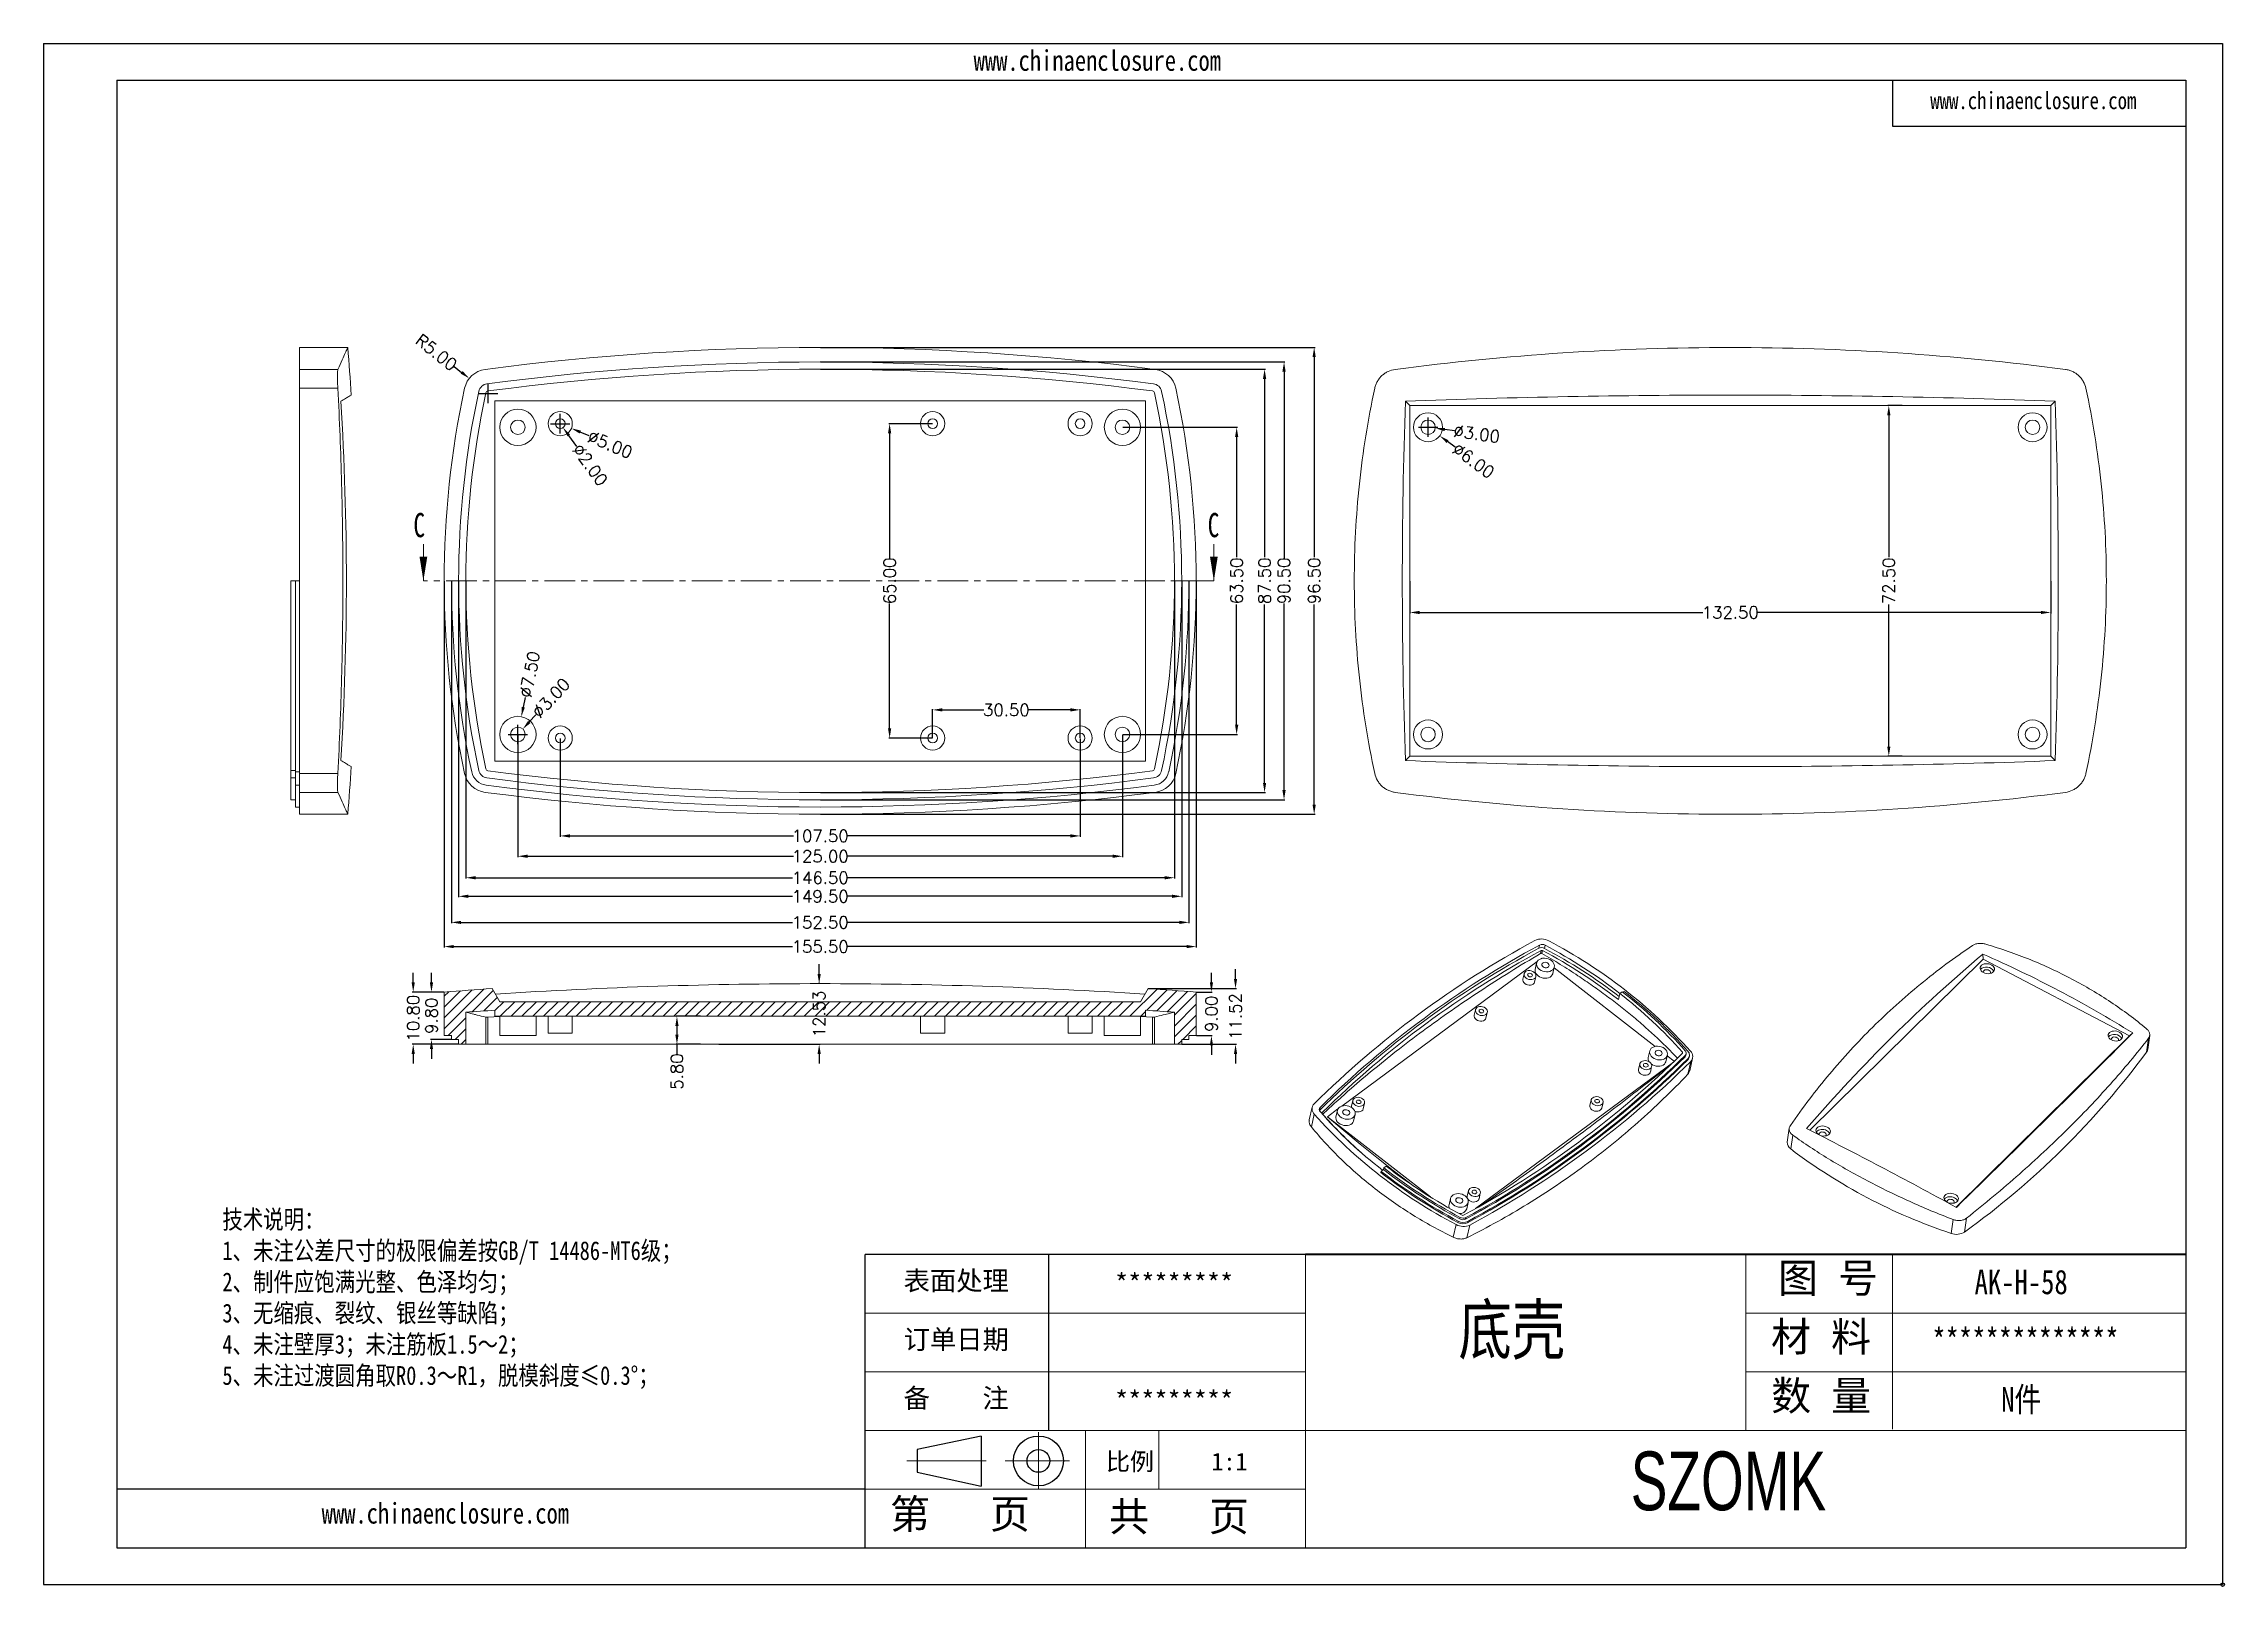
# Model space of a CAD drawing. Header units: inches. Extents: x -1516 to -539, y 228 to 547.
# Drawn here: x -989.7 to -538.8, y 227.9 to 546.8 of the extents above; entities that cross this region are included whole.
import ezdxf

# ---------------------------------------------------------------- set-up
doc = ezdxf.new("R2010")
doc.units = ezdxf.units.IN
doc.linetypes.add('CENTER', pattern=[10.16, 6.35, -1.27, 1.27, -1.27])
doc.linetypes.add('CENTER2', pattern=[28.575, 19.05, -3.175, 3.175, -3.175])
doc.layers.add('文字', color=81, linetype='Continuous')
for name, color, linetype, lineweight in [('粗实线', 7, 'Continuous', 30), ('细实线', 3, 'Continuous', 9), ('细点划线', 2, 'CENTER2', 9)]:
    doc.layers.add(name, color=color, linetype=linetype, lineweight=lineweight)
doc.styles.add('SLDTEXTSTYLE6', font='TXT', dxfattribs={"width": 0.7})
doc.styles.get("Standard").update_dxf_attribs({"font": 'txt', "bigfont": 'gbcbig.shx'})
doc.styles.add('宋体', font='', dxfattribs={"width": 0.8, "height": 3.5})
doc.styles.add('长仿宋', font='', dxfattribs={"width": 0.7, "height": 4})
doc.styles.get('宋体').set_extended_font_data('SimSun')
doc.styles.get('长仿宋').set_extended_font_data('SimSun')
doc.dimstyles.new('2.5', dxfattribs={"dimtxt": 2.5, "dimasz": 2, "dimexe": 0.18, "dimexo": 0.0625, "dimgap": 0.09, "dimtad": 0, "dimzin": 0, "dimdsep": 46, "dimtxsty": 'Standard', "dimcen": 2, "dimclrd": 3, "dimclre": 3, "dimclrt": 256, "dimadec": 0, "dimazin": 0, "dimtfac": 1, "dimtofl": 0, "dimtmove": 0, "dimatfit": 3, "dimfxl": 1, "dimtolj": 1, "dimtzin": 0, "dimarcsym": 0})

msp = doc.modelspace()

# ---------------------------------------------------------------- texts
at = {"color": 7, "linetype": 'Continuous', "char_height": 5, "attachment_point": 1, "style": 'SLDTEXTSTYLE6'}
for insert in [(-913.237, 449.817), (-749.006, 449.815)]:
    msp.add_mtext('C', dxfattribs=dict(at, insert=insert))
at = {"char_height": 3.99107, "width": 2268.32251, "attachment_point": 1}
for s, insert in [('{\\fSimHei|b0|i0|c134|p49;表面处理}', (-811.892, 293.102)), ('{\\fSimHei|b0|i0|c134|p49;*********}', (-768.179, 292.588)), ('{\\fSimHei|b0|i0|c134|p49;订单日期}', (-811.892, 280.966)), ('{\\fSimHei|b0|i0|c134|p49;备    注}', (-811.892, 268.83)), ('{\\fSimHei|b0|i0|c134|p49;*********}', (-768.179, 268.317))]:
    msp.add_mtext(s, dxfattribs=dict(at, insert=insert))
at = {"layer": '文字', "color": 0, "attachment_point": 1, "style": '宋体'}
for s, insert, char_height, width in [('www.chinaenclosure.com', (-797.411, 545.497), 4.2718, 75.05148), ('www.chinaenclosure.com', (-599.613, 536.86), 3.55984, 62.5429), ('{\\H1.111x;技术说明：\\P1、未注公差尺寸的极限偏差按GB/T 14486-MT6级；\\P2、制件应饱满光整、色泽均匀；\\P3、无缩痕、裂纹、银丝等缺陷；\\P4、未注壁厚3；未注筋板1.5～2；\\P5、未注过渡圆角取R0.3～R1，脱模斜度≤0.3%%D；}', (-952.744, 305.713), 3.4843, 165.3864), ('{\\H1.111x;AK-H-58}', (-590.45, 293.376), 4.55093, 52.61382), ('底壳', (-697.172, 286.069), 10.1132, 129.29323), ('{\\H1.111x;**************}', (-599.204, 281.24), 4.55093, 52.61382), ('{\\H1.111x;N件}', (-584.945, 269.104), 4.55093, 52.61382), ('www.chinaenclosure.com', (-932.21, 245.168), 4.2718, 75.05148)]:
    msp.add_mtext(s, dxfattribs=dict(at, insert=insert, char_height=char_height, width=width))
at = {"layer": '粗实线', "insert": (-661.541, 255.793), "char_height": 12.1358, "width": 136.09103, "attachment_point": 1, "style": '长仿宋'}
msp.add_mtext('{\\fSTXinwei|b0|i0|c134|p2;SZOMK}', dxfattribs=at)
at = {"layer": '细实线', "color": 7, "attachment_point": 1}
for s, insert, char_height, width in [('{\\fSimSun|b0|i0|c134|p54;图 号}', (-631.097, 294.703), 6.0679, 30.33951), ('{\\fSimSun|b0|i0|c134|p54;材 料   }', (-632.535, 282.568), 6.0679, 30.33951), ('{\\fSimSun|b0|i0|c134|p54;数 量}', (-632.506, 270.372), 6.0679, 27.41555), ('{\\fSimSun|b0|i0|c134|p54;比例}', (-770.05, 255.542), 3.64074, 15.98172), ('{\\fSimSun|b0|i0|c134|p54;1:1}', (-748.243, 255.542), 3.64074, 15.98172), ('{\\fSimSun|b0|i0|c134|p54;第   页}', (-814.7, 245.917), 6.0679, 45.50926), ('{\\fSimSun|b0|i0|c134|p54; 共   页}', (-773.555, 245.401), 6.0679, 45.50926)]:
    msp.add_mtext(s, dxfattribs=dict(at, insert=insert, char_height=char_height, width=width))

# ---------------------------------------------------------------- blocks, each defined once
blk = doc.blocks.new('*D98')
at = {"color": 3, "lineweight": -2, "transparency": 16777216}
for p, q in [((-906.89, 435.72), (-906.89, 360)), ((-751.39, 435.72), (-751.39, 360)), ((-904.89, 360.18), (-834.86, 360.18)), ((-753.39, 360.18), (-823.43, 360.18))]:
    blk.add_line(p, q, dxfattribs=at)
at = {"color": 3, "transparency": 16777216}
for points in [[(-904.89, 360.51), (-904.89, 359.85), (-906.89, 360.18)], [(-753.39, 360.51), (-753.39, 359.85), (-751.39, 360.18)]]:
    blk.add_solid(points, dxfattribs=at)
at = {"layer": 'Defpoints', "color": 0, "transparency": 16777216}
for p in [(-906.89, 435.78), (-751.39, 435.78), (-751.39, 360.18)]:
    blk.add_point(p, dxfattribs=at)
at = {"transparency": 16777216, "insert": (-829.14, 360.18), "char_height": 2.5, "attachment_point": 5}
blk.add_mtext('\\A1;155.50', dxfattribs=at)
blk = doc.blocks.new('*D99')
at = {"color": 3, "lineweight": -2, "transparency": 16777216}
for p, q in [((-882.89, 403.22), (-882.89, 382.88)), ((-775.39, 403.22), (-775.39, 382.88)), ((-880.89, 383.06), (-834.65, 383.06)), ((-777.39, 383.06), (-823.64, 383.06))]:
    blk.add_line(p, q, dxfattribs=at)
at = {"color": 3, "transparency": 16777216}
for points in [[(-880.89, 383.39), (-880.89, 382.72), (-882.89, 383.06)], [(-777.39, 383.39), (-777.39, 382.72), (-775.39, 383.06)]]:
    blk.add_solid(points, dxfattribs=at)
at = {"layer": 'Defpoints', "color": 0, "transparency": 16777216}
for p in [(-882.89, 403.28), (-775.39, 403.28), (-775.39, 383.06)]:
    blk.add_point(p, dxfattribs=at)
at = {"transparency": 16777216, "insert": (-829.14, 383.06), "char_height": 2.5, "attachment_point": 5}
blk.add_mtext('\\A1;107.50', dxfattribs=at)
blk = doc.blocks.new('*D100')
at = {"color": 3, "lineweight": -2, "transparency": 16777216}
for p, q in [((-891.64, 403.97), (-891.64, 378.67)), ((-766.64, 403.97), (-766.64, 378.67)), ((-889.64, 378.85), (-834.65, 378.85)), ((-768.64, 378.85), (-823.64, 378.85))]:
    blk.add_line(p, q, dxfattribs=at)
at = {"color": 3, "transparency": 16777216}
for points in [[(-889.64, 379.19), (-889.64, 378.52), (-891.64, 378.85)], [(-768.64, 379.19), (-768.64, 378.52), (-766.64, 378.85)]]:
    blk.add_solid(points, dxfattribs=at)
at = {"layer": 'Defpoints', "color": 0, "transparency": 16777216}
for p in [(-891.64, 404.03), (-766.64, 404.03), (-891.64, 378.85)]:
    blk.add_point(p, dxfattribs=at)
at = {"transparency": 16777216, "insert": (-829.14, 378.85), "char_height": 2.5, "attachment_point": 5}
blk.add_mtext('\\A1;125.00', dxfattribs=at)
blk = doc.blocks.new('*D91')
at = {"color": 3, "lineweight": -2, "transparency": 16777216}
for p, q in [((-902.39, 435.72), (-902.39, 374.23)), ((-755.89, 435.72), (-755.89, 374.23)), ((-900.39, 374.41), (-834.86, 374.41)), ((-757.89, 374.41), (-823.43, 374.41))]:
    blk.add_line(p, q, dxfattribs=at)
at = {"color": 3, "transparency": 16777216}
for points in [[(-900.39, 374.74), (-900.39, 374.07), (-902.39, 374.41)], [(-757.89, 374.74), (-757.89, 374.07), (-755.89, 374.41)]]:
    blk.add_solid(points, dxfattribs=at)
at = {"layer": 'Defpoints', "color": 0, "transparency": 16777216}
for p in [(-902.39, 435.78), (-755.89, 435.78), (-755.89, 374.41)]:
    blk.add_point(p, dxfattribs=at)
at = {"transparency": 16777216, "insert": (-829.14, 374.41), "char_height": 2.5, "attachment_point": 5}
blk.add_mtext('\\A1;146.50', dxfattribs=at)
blk = doc.blocks.new('*D92')
at = {"color": 3, "lineweight": -2, "transparency": 16777216}
for p, q in [((-903.89, 435.72), (-903.89, 370.39)), ((-754.39, 435.72), (-754.39, 370.39)), ((-901.89, 370.57), (-834.86, 370.57)), ((-756.39, 370.57), (-823.43, 370.57))]:
    blk.add_line(p, q, dxfattribs=at)
at = {"color": 3, "transparency": 16777216}
for points in [[(-901.89, 370.91), (-901.89, 370.24), (-903.89, 370.57)], [(-756.39, 370.91), (-756.39, 370.24), (-754.39, 370.57)]]:
    blk.add_solid(points, dxfattribs=at)
at = {"layer": 'Defpoints', "color": 0, "transparency": 16777216}
for p in [(-903.89, 435.78), (-754.39, 435.78), (-903.89, 370.57)]:
    blk.add_point(p, dxfattribs=at)
at = {"transparency": 16777216, "insert": (-829.14, 370.57), "char_height": 2.5, "attachment_point": 5}
blk.add_mtext('\\A1;149.50', dxfattribs=at)
blk = doc.blocks.new('*D93')
at = {"color": 3, "lineweight": -2, "transparency": 16777216}
for p, q in [((-905.39, 435.72), (-905.39, 365)), ((-752.89, 435.72), (-752.89, 365)), ((-903.39, 365.18), (-834.86, 365.18)), ((-754.89, 365.18), (-823.43, 365.18))]:
    blk.add_line(p, q, dxfattribs=at)
at = {"color": 3, "transparency": 16777216}
for points in [[(-903.39, 365.51), (-903.39, 364.84), (-905.39, 365.18)], [(-754.89, 365.51), (-754.89, 364.84), (-752.89, 365.18)]]:
    blk.add_solid(points, dxfattribs=at)
at = {"layer": 'Defpoints', "color": 0, "transparency": 16777216}
for p in [(-905.39, 435.78), (-752.89, 435.78), (-752.89, 365.18)]:
    blk.add_point(p, dxfattribs=at)
at = {"transparency": 16777216, "insert": (-829.14, 365.18), "char_height": 2.5, "attachment_point": 5}
blk.add_mtext('\\A1;152.50', dxfattribs=at)
blk = doc.blocks.new('*D94')
at = {"color": 3, "lineweight": -2, "transparency": 16777216}
for p, q in [((-766.58, 467.53), (-742.85, 467.53)), ((-743.03, 465.53), (-743.03, 440.66)), ((-743.03, 406.03), (-743.03, 430.9)), ((-766.58, 404.03), (-742.85, 404.03))]:
    blk.add_line(p, q, dxfattribs=at)
at = {"color": 3, "transparency": 16777216}
for points in [[(-743.36, 465.53), (-742.69, 465.53), (-743.03, 467.53)], [(-743.36, 406.03), (-742.69, 406.03), (-743.03, 404.03)]]:
    blk.add_solid(points, dxfattribs=at)
at = {"layer": 'Defpoints', "color": 0, "transparency": 16777216}
for p in [(-766.64, 467.53), (-743.03, 467.53), (-766.64, 404.03)]:
    blk.add_point(p, dxfattribs=at)
at = {"transparency": 16777216, "insert": (-743.03, 435.78), "char_height": 2.5, "attachment_point": 5, "rotation": 90}
blk.add_mtext('\\A1;63.50', dxfattribs=at)
blk = doc.blocks.new('*D95')
at = {"color": 3, "lineweight": -2, "transparency": 16777216}
for p, q in [((-829.08, 479.53), (-737.07, 479.53)), ((-737.25, 477.53), (-737.25, 440.66)), ((-737.25, 394.03), (-737.25, 430.9)), ((-829.08, 392.03), (-737.07, 392.03))]:
    blk.add_line(p, q, dxfattribs=at)
at = {"color": 3, "transparency": 16777216}
for points in [[(-737.59, 477.53), (-736.92, 477.53), (-737.25, 479.53)], [(-737.59, 394.03), (-736.92, 394.03), (-737.25, 392.03)]]:
    blk.add_solid(points, dxfattribs=at)
at = {"layer": 'Defpoints', "color": 0, "transparency": 16777216}
for p in [(-829.14, 479.53), (-829.14, 392.03), (-737.25, 392.03)]:
    blk.add_point(p, dxfattribs=at)
at = {"transparency": 16777216, "insert": (-737.25, 435.78), "char_height": 2.5, "attachment_point": 5, "rotation": 90}
blk.add_mtext('\\A1;87.50', dxfattribs=at)
blk = doc.blocks.new('*D96')
at = {"color": 3, "lineweight": -2, "transparency": 16777216}
for p, q in [((-829.08, 481.03), (-733.05, 481.03)), ((-733.23, 479.03), (-733.23, 440.45)), ((-733.23, 392.53), (-733.23, 431.11)), ((-829.08, 390.53), (-733.05, 390.53))]:
    blk.add_line(p, q, dxfattribs=at)
at = {"color": 3, "transparency": 16777216}
for points in [[(-733.57, 479.03), (-732.9, 479.03), (-733.23, 481.03)], [(-733.57, 392.53), (-732.9, 392.53), (-733.23, 390.53)]]:
    blk.add_solid(points, dxfattribs=at)
at = {"layer": 'Defpoints', "color": 0, "transparency": 16777216}
for p in [(-829.14, 481.03), (-829.14, 390.53), (-733.23, 390.53)]:
    blk.add_point(p, dxfattribs=at)
at = {"transparency": 16777216, "insert": (-733.23, 435.78), "char_height": 2.5, "attachment_point": 5, "rotation": 90}
blk.add_mtext('\\A1;90.50', dxfattribs=at)
blk = doc.blocks.new('*D97')
at = {"color": 3, "lineweight": -2, "transparency": 16777216}
for p, q in [((-829.08, 484.03), (-726.82, 484.03)), ((-727, 482.03), (-727, 440.66)), ((-727, 389.53), (-727, 430.9)), ((-829.08, 387.53), (-726.82, 387.53))]:
    blk.add_line(p, q, dxfattribs=at)
at = {"color": 3, "transparency": 16777216}
for points in [[(-727.34, 482.03), (-726.67, 482.03), (-727, 484.03)], [(-727.34, 389.53), (-726.67, 389.53), (-727, 387.53)]]:
    blk.add_solid(points, dxfattribs=at)
at = {"layer": 'Defpoints', "color": 0, "transparency": 16777216}
for p in [(-829.14, 484.03), (-727, 484.03), (-829.14, 387.53)]:
    blk.add_point(p, dxfattribs=at)
at = {"transparency": 16777216, "insert": (-727, 435.78), "char_height": 2.5, "attachment_point": 5, "rotation": 90}
blk.add_mtext('\\A1;96.50', dxfattribs=at)
blk = doc.blocks.new('*D102')
at = {"color": 3, "lineweight": -2, "transparency": 16777216}
for p, q in [((-805.89, 403.34), (-805.89, 409.29)), ((-803.89, 409.11), (-795.32, 409.11)), ((-777.39, 409.11), (-785.97, 409.11)), ((-775.39, 403.34), (-775.39, 409.29))]:
    blk.add_line(p, q, dxfattribs=at)
at = {"color": 3, "transparency": 16777216}
for points in [[(-803.89, 409.45), (-803.89, 408.78), (-805.89, 409.11)], [(-777.39, 409.45), (-777.39, 408.78), (-775.39, 409.11)]]:
    blk.add_solid(points, dxfattribs=at)
at = {"layer": 'Defpoints', "color": 0, "transparency": 16777216}
for p in [(-775.39, 409.11), (-805.89, 403.28), (-775.39, 403.28)]:
    blk.add_point(p, dxfattribs=at)
at = {"transparency": 16777216, "insert": (-790.64, 409.11), "char_height": 2.5, "attachment_point": 5}
blk.add_mtext('\\A1;30.50', dxfattribs=at)
blk = doc.blocks.new('*D103')
at = {"color": 3, "lineweight": -2, "transparency": 16777216}
for p, q in [((-805.95, 468.28), (-814.96, 468.28)), ((-814.78, 466.28), (-814.78, 440.45)), ((-814.78, 405.28), (-814.78, 431.11)), ((-805.95, 403.28), (-814.96, 403.28))]:
    blk.add_line(p, q, dxfattribs=at)
at = {"color": 3, "transparency": 16777216}
for points in [[(-815.12, 466.28), (-814.45, 466.28), (-814.78, 468.28)], [(-815.12, 405.28), (-814.45, 405.28), (-814.78, 403.28)]]:
    blk.add_solid(points, dxfattribs=at)
at = {"layer": 'Defpoints', "color": 0, "transparency": 16777216}
for p in [(-814.78, 468.28), (-805.89, 468.28), (-805.89, 403.28)]:
    blk.add_point(p, dxfattribs=at)
at = {"transparency": 16777216, "insert": (-814.78, 435.78), "char_height": 2.5, "attachment_point": 5, "rotation": 90}
blk.add_mtext('\\A1;65.00', dxfattribs=at)
blk = doc.blocks.new('*D104')
at = {"color": 3, "lineweight": -2, "transparency": 16777216}
for p, q in [((-882.89, 466.28), (-882.89, 470.28)), ((-884.89, 468.28), (-880.89, 468.28)), ((-876.89, 465.78), (-878.74, 466.55))]:
    blk.add_line(p, q, dxfattribs=at)
at = {"color": 3, "transparency": 16777216}
blk.add_solid([(-878.61, 466.85), (-878.87, 466.24), (-880.59, 467.32)], dxfattribs=at)
at = {"layer": 'Defpoints', "color": 0, "transparency": 16777216}
for p in [(-885.2, 469.25), (-880.59, 467.32)]:
    blk.add_point(p, dxfattribs=at)
at = {"transparency": 16777216, "insert": (-872.58, 463.98), "char_height": 2.5, "attachment_point": 5, "rotation": 337.3316}
blk.add_mtext('\\A1;∅5.00', dxfattribs=at)
blk = doc.blocks.new('*D105')
at = {"color": 3, "lineweight": -2, "transparency": 16777216}
for p, q in [((-882.89, 466.28), (-882.89, 470.28)), ((-884.89, 468.28), (-880.89, 468.28)), ((-879.46, 463.54), (-881.13, 465.85))]:
    blk.add_line(p, q, dxfattribs=at)
at = {"color": 3, "transparency": 16777216}
blk.add_solid([(-880.86, 466.05), (-881.4, 465.66), (-882.31, 467.47)], dxfattribs=at)
at = {"layer": 'Defpoints', "color": 0, "transparency": 16777216}
for p in [(-883.48, 469.09), (-882.31, 467.47)]:
    blk.add_point(p, dxfattribs=at)
at = {"transparency": 16777216, "insert": (-876.71, 459.76), "char_height": 2.5, "attachment_point": 5, "rotation": 305.93}
blk.add_mtext('\\A1;∅2.00', dxfattribs=at)
blk = doc.blocks.new('*D106')
at = {"color": 3, "lineweight": -2, "transparency": 16777216}
for p, q in [((-890.15, 411.64), (-890.54, 409.67)), ((-891.64, 402.03), (-891.64, 406.03)), ((-893.64, 404.03), (-889.64, 404.03))]:
    blk.add_line(p, q, dxfattribs=at)
at = {"color": 3, "transparency": 16777216}
blk.add_solid([(-890.86, 409.74), (-890.21, 409.61), (-890.92, 407.71)], dxfattribs=at)
at = {"layer": 'Defpoints', "color": 0, "transparency": 16777216}
for p in [(-890.92, 407.71), (-892.36, 400.35)]:
    blk.add_point(p, dxfattribs=at)
at = {"transparency": 16777216, "insert": (-889.21, 416.43), "char_height": 2.5, "attachment_point": 5, "rotation": 78.9197}
blk.add_mtext('\\A1;∅7.50', dxfattribs=at)
blk = doc.blocks.new('*D107')
at = {"color": 3, "lineweight": -2, "transparency": 16777216}
for p, q in [((-891.64, 402.03), (-891.64, 406.03)), ((-887.94, 408.1), (-889.29, 406.62)), ((-893.64, 404.03), (-889.64, 404.03))]:
    blk.add_line(p, q, dxfattribs=at)
at = {"color": 3, "transparency": 16777216}
blk.add_solid([(-889.54, 406.85), (-889.04, 406.4), (-890.63, 405.14)], dxfattribs=at)
at = {"layer": 'Defpoints', "color": 0, "transparency": 16777216}
for p in [(-892.65, 402.92), (-890.63, 405.14)]:
    blk.add_point(p, dxfattribs=at)
at = {"transparency": 16777216, "insert": (-884.8, 411.56), "char_height": 2.5, "attachment_point": 5, "rotation": 47.7414}
blk.add_mtext('\\A1;∅3.00', dxfattribs=at)
blk = doc.blocks.new('*D108')
at = {"color": 3, "lineweight": -2, "transparency": 16777216}
for p, q in [((-904.84, 480.12), (-903.27, 478.88)), ((-899.78, 474.54), (-895.78, 474.54)), ((-897.78, 472.54), (-897.78, 476.54))]:
    blk.add_line(p, q, dxfattribs=at)
at = {"color": 3, "transparency": 16777216}
blk.add_solid([(-903.06, 479.14), (-903.47, 478.62), (-901.7, 477.64)], dxfattribs=at)
at = {"layer": 'Defpoints', "color": 0, "transparency": 16777216}
for p in [(-901.7, 477.64), (-897.78, 474.54)]:
    blk.add_point(p, dxfattribs=at)
at = {"transparency": 16777216, "insert": (-908.5, 483.02), "char_height": 2.5, "attachment_point": 5, "rotation": 321.6661}
blk.add_mtext('\\A1;R5.00', dxfattribs=at)
blk = doc.blocks.new('*D109')
at = {"color": 3, "lineweight": -2, "transparency": 16777216}
for p, q in [((-707.21, 435.72), (-707.21, 429.07)), ((-574.71, 435.72), (-574.71, 429.07)), ((-705.21, 429.25), (-646.67, 429.25)), ((-576.71, 429.25), (-635.24, 429.25))]:
    blk.add_line(p, q, dxfattribs=at)
at = {"color": 3, "transparency": 16777216}
for points in [[(-705.21, 429.58), (-705.21, 428.92), (-707.21, 429.25)], [(-576.71, 429.58), (-576.71, 428.92), (-574.71, 429.25)]]:
    blk.add_solid(points, dxfattribs=at)
at = {"layer": 'Defpoints', "color": 0, "transparency": 16777216}
for p in [(-707.21, 435.78), (-574.71, 435.78), (-574.71, 429.25)]:
    blk.add_point(p, dxfattribs=at)
at = {"transparency": 16777216, "insert": (-640.96, 429.25), "char_height": 2.5, "attachment_point": 5}
blk.add_mtext('\\A1;132.50', dxfattribs=at)
blk = doc.blocks.new('*D110')
at = {"color": 3, "lineweight": -2, "transparency": 16777216}
for p, q in [((-605.39, 472.03), (-608.37, 472.03)), ((-608.19, 470.03), (-608.19, 440.66)), ((-608.19, 401.53), (-608.19, 430.9)), ((-605.39, 399.53), (-608.37, 399.53))]:
    blk.add_line(p, q, dxfattribs=at)
at = {"color": 3, "transparency": 16777216}
for points in [[(-608.52, 470.03), (-607.85, 470.03), (-608.19, 472.03)], [(-608.52, 401.53), (-607.85, 401.53), (-608.19, 399.53)]]:
    blk.add_solid(points, dxfattribs=at)
at = {"layer": 'Defpoints', "color": 0, "transparency": 16777216}
for p in [(-608.19, 472.03), (-605.32, 472.03), (-605.32, 399.53)]:
    blk.add_point(p, dxfattribs=at)
at = {"transparency": 16777216, "insert": (-608.19, 435.78), "char_height": 2.5, "attachment_point": 5, "rotation": 90}
blk.add_mtext('\\A1;72.50', dxfattribs=at)
blk = doc.blocks.new('*D111')
at = {"color": 3, "lineweight": -2, "transparency": 16777216}
for p, q in [((-703.46, 465.53), (-703.46, 469.53)), ((-705.46, 467.53), (-701.46, 467.53)), ((-697.82, 463.39), (-699.43, 464.57))]:
    blk.add_line(p, q, dxfattribs=at)
at = {"color": 3, "transparency": 16777216}
blk.add_solid([(-699.23, 464.84), (-699.63, 464.3), (-701.04, 465.76)], dxfattribs=at)
at = {"layer": 'Defpoints', "color": 0, "transparency": 16777216}
for p in [(-705.88, 469.31), (-701.04, 465.76)]:
    blk.add_point(p, dxfattribs=at)
at = {"transparency": 16777216, "insert": (-694.05, 460.62), "char_height": 2.5, "attachment_point": 5, "rotation": 323.7142}
blk.add_mtext('\\A1;∅6.00', dxfattribs=at)
blk = doc.blocks.new('*D112')
at = {"color": 3, "lineweight": -2, "transparency": 16777216}
for p, q in [((-703.46, 465.53), (-703.46, 469.53)), ((-705.46, 467.53), (-701.46, 467.53)), ((-698.01, 466.8), (-699.99, 467.07))]:
    blk.add_line(p, q, dxfattribs=at)
at = {"color": 3, "transparency": 16777216}
blk.add_solid([(-699.95, 467.4), (-700.03, 466.74), (-701.97, 467.33)], dxfattribs=at)
at = {"layer": 'Defpoints', "color": 0, "transparency": 16777216}
for p in [(-704.95, 467.73), (-701.97, 467.33)]:
    blk.add_point(p, dxfattribs=at)
at = {"transparency": 16777216, "insert": (-693.38, 466.18), "char_height": 2.5, "attachment_point": 5, "rotation": 352.3618}
blk.add_mtext('\\A1;∅3.00', dxfattribs=at)
blk = doc.blocks.new('*D113')
at = {"color": 3, "lineweight": -2, "transparency": 16777216}
for p, q in [((-743.26, 353.5), (-743.26, 355.5)), ((-761.26, 351.5), (-743.08, 351.5)), ((-754.33, 339.98), (-743.08, 339.98)), ((-743.26, 337.98), (-743.26, 335.98))]:
    blk.add_line(p, q, dxfattribs=at)
at = {"color": 3, "transparency": 16777216}
for points in [[(-743.59, 353.5), (-742.93, 353.5), (-743.26, 351.5)], [(-743.59, 337.98), (-742.93, 337.98), (-743.26, 339.98)]]:
    blk.add_solid(points, dxfattribs=at)
at = {"layer": 'Defpoints', "color": 0, "transparency": 16777216}
for p in [(-761.32, 351.5), (-743.26, 351.5), (-754.39, 339.98)]:
    blk.add_point(p, dxfattribs=at)
at = {"transparency": 16777216, "insert": (-743.26, 345.74), "char_height": 2.5, "attachment_point": 5, "rotation": 90}
blk.add_mtext('\\A1;11.52', dxfattribs=at)
blk = doc.blocks.new('*D114')
at = {"color": 3, "lineweight": -2, "transparency": 16777216}
for p, q in [((-748.24, 352.78), (-748.24, 354.78)), ((-751.33, 350.78), (-748.06, 350.78)), ((-751.33, 341.78), (-748.06, 341.78)), ((-748.24, 339.78), (-748.24, 337.78))]:
    blk.add_line(p, q, dxfattribs=at)
at = {"color": 3, "transparency": 16777216}
for points in [[(-748.57, 352.78), (-747.91, 352.78), (-748.24, 350.78)], [(-748.57, 339.78), (-747.91, 339.78), (-748.24, 341.78)]]:
    blk.add_solid(points, dxfattribs=at)
at = {"layer": 'Defpoints', "color": 0, "transparency": 16777216}
for p in [(-751.39, 350.78), (-748.24, 350.78), (-751.39, 341.78)]:
    blk.add_point(p, dxfattribs=at)
at = {"transparency": 16777216, "insert": (-748.24, 346.28), "char_height": 2.5, "attachment_point": 5, "rotation": 90}
blk.add_mtext('\\A1;9.00', dxfattribs=at)
blk = doc.blocks.new('*D115')
at = {"color": 3, "lineweight": -2, "transparency": 16777216}
for p, q in [((-829.35, 354.52), (-829.35, 356.52)), ((-829.2, 352.52), (-829.53, 352.52)), ((-850.11, 339.98), (-829.17, 339.98)), ((-829.35, 337.98), (-829.35, 335.98))]:
    blk.add_line(p, q, dxfattribs=at)
at = {"color": 3, "transparency": 16777216}
for points in [[(-829.68, 354.52), (-829.02, 354.52), (-829.35, 352.52)], [(-829.68, 337.98), (-829.02, 337.98), (-829.35, 339.98)]]:
    blk.add_solid(points, dxfattribs=at)
at = {"layer": 'Defpoints', "color": 0, "transparency": 16777216}
for p in [(-829.35, 352.52), (-829.14, 352.52), (-850.17, 339.98)]:
    blk.add_point(p, dxfattribs=at)
at = {"transparency": 16777216, "insert": (-829.35, 346.25), "char_height": 2.5, "attachment_point": 5, "rotation": 90}
blk.add_mtext('\\A1;12.53', dxfattribs=at)
blk = doc.blocks.new('*D116')
at = {"color": 3, "lineweight": -2, "transparency": 16777216}
for p, q in [((-913.29, 352.78), (-913.29, 354.78)), ((-906.95, 350.78), (-913.47, 350.78)), ((-903.95, 339.98), (-913.47, 339.98)), ((-913.29, 337.98), (-913.29, 335.98))]:
    blk.add_line(p, q, dxfattribs=at)
at = {"color": 3, "transparency": 16777216}
for points in [[(-913.62, 352.78), (-912.96, 352.78), (-913.29, 350.78)], [(-913.62, 337.98), (-912.96, 337.98), (-913.29, 339.98)]]:
    blk.add_solid(points, dxfattribs=at)
at = {"layer": 'Defpoints', "color": 0, "transparency": 16777216}
for p in [(-913.29, 350.78), (-906.89, 350.78), (-903.89, 339.98)]:
    blk.add_point(p, dxfattribs=at)
at = {"transparency": 16777216, "insert": (-913.29, 345.38), "char_height": 2.5, "attachment_point": 5, "rotation": 90}
blk.add_mtext('\\A1;10.80', dxfattribs=at)
blk = doc.blocks.new('*D117')
at = {"color": 3, "lineweight": -2, "transparency": 16777216}
for p, q in [((-909.51, 352.78), (-909.51, 354.78)), ((-906.95, 350.78), (-909.69, 350.78)), ((-905.45, 340.98), (-909.69, 340.98)), ((-909.51, 338.98), (-909.51, 336.98))]:
    blk.add_line(p, q, dxfattribs=at)
at = {"color": 3, "transparency": 16777216}
for points in [[(-909.85, 352.78), (-909.18, 352.78), (-909.51, 350.78)], [(-909.85, 338.98), (-909.18, 338.98), (-909.51, 340.98)]]:
    blk.add_solid(points, dxfattribs=at)
at = {"layer": 'Defpoints', "color": 0, "transparency": 16777216}
for p in [(-909.51, 350.78), (-906.89, 350.78), (-905.39, 340.98)]:
    blk.add_point(p, dxfattribs=at)
at = {"transparency": 16777216, "insert": (-909.51, 345.88), "char_height": 2.5, "attachment_point": 5, "rotation": 90}
blk.add_mtext('\\A1;9.80', dxfattribs=at)
blk = doc.blocks.new('*D118')
at = {"color": 3, "lineweight": -2, "transparency": 16777216}
for p, q in [((-853.88, 345.78), (-858.94, 345.78)), ((-858.76, 343.78), (-858.76, 341.98)), ((-853.88, 339.98), (-858.94, 339.98)), ((-858.76, 339.98), (-858.76, 337.98))]:
    blk.add_line(p, q, dxfattribs=at)
at = {"color": 3, "transparency": 16777216}
for points in [[(-859.09, 343.78), (-858.42, 343.78), (-858.76, 345.78)], [(-859.09, 341.98), (-858.42, 341.98), (-858.76, 339.98)]]:
    blk.add_solid(points, dxfattribs=at)
at = {"layer": 'Defpoints', "color": 0, "transparency": 16777216}
for p in [(-853.81, 345.78), (-858.76, 339.98), (-853.81, 339.98)]:
    blk.add_point(p, dxfattribs=at)
at = {"transparency": 16777216, "insert": (-858.76, 334.35), "char_height": 2.5, "attachment_point": 5, "rotation": 90}
blk.add_mtext('\\A1;5.80', dxfattribs=at)

# ---------------------------------------------------------------- dimensions: what is measured, and where the dimension line sits
dim = msp.add_radius_dim(center=(-897.776, 474.541), mpoint=(-901.698, 477.642), dimstyle='2.5')
dim.commit()
dim.dimension.update_dxf_attribs({"geometry": '*D108', "text_midpoint": (-908.502, 483.022)})
for base, p1, p2, picture, middle in [((-727.002, 484.032), (-829.142, 387.532), (-829.142, 484.032), '*D97', (-727.002, 435.782)), ((-733.232, 390.532), (-829.142, 481.032), (-829.142, 390.532), '*D96', (-733.232, 435.782)), ((-737.254, 392.032), (-829.142, 479.532), (-829.142, 392.032), '*D95', (-737.254, 435.782)), ((-608.187, 472.032), (-605.325, 399.532), (-605.325, 472.032), '*D110', (-608.187, 435.782)), ((-814.782, 468.282), (-805.892, 403.282), (-805.892, 468.282), '*D103', (-814.782, 435.782)), ((-743.028, 467.532), (-766.642, 404.032), (-766.642, 467.532), '*D94', (-743.028, 435.782)), ((-829.351, 352.518), (-850.173, 339.984), (-829.142, 352.518), '*D115', (-829.351, 346.251)), ((-913.291, 350.784), (-903.892, 339.984), (-906.892, 350.784), '*D116', (-913.291, 345.384)), ((-909.514, 350.784), (-905.392, 340.984), (-906.892, 350.784), '*D117', (-909.514, 345.884)), ((-743.261, 351.502), (-754.392, 339.984), (-761.323, 351.502), '*D113', (-743.261, 345.743)), ((-748.24, 350.784), (-751.392, 341.784), (-751.392, 350.784), '*D114', (-748.24, 346.284)), ((-858.757, 339.984), (-853.813, 345.784), (-853.813, 339.984), '*D118', (-858.757, 334.352))]:
    dim = msp.add_linear_dim(base=base, p1=p1, p2=p2, angle=90, dimstyle='2.5')
    dim.commit()
    dim.dimension.update_dxf_attribs({"geometry": picture, "text_midpoint": middle})
for p1, p2, picture, middle in [((-885.199, 469.245), (-880.585, 467.318), '*D104', (-872.582, 463.975)), ((-705.877, 469.307), (-701.041, 465.756), '*D111', (-694.049, 460.623)), ((-704.946, 467.731), (-701.972, 467.332), '*D112', (-693.376, 466.179)), ((-892.363, 400.351), (-890.921, 407.712), '*D106', (-889.215, 416.428)), ((-892.651, 402.921), (-890.633, 405.142), '*D107', (-884.801, 411.561))]:
    dim = msp.add_diameter_dim_2p(p1=p1, p2=p2, dimstyle='2.5')
    dim.commit()
    dim.dimension.update_dxf_attribs({"geometry": picture, "text_midpoint": middle})
dim = msp.add_diameter_dim_2p(p1=(-883.479, 469.091), p2=(-882.305, 467.472), dimstyle='2.5')
dim.commit()
dim.dimension.update_dxf_attribs({"geometry": '*D105', "text_midpoint": (-876.713, 459.755), "dimtype": 163})
dim = msp.add_linear_dim(base=(-751.392, 360.179), p1=(-906.892, 435.782), p2=(-751.392, 435.782), dimstyle='2.5')
dim.commit()
dim.dimension.update_dxf_attribs({"geometry": '*D98', "text_midpoint": (-829.142, 360.179), "dimtype": 160})
for base, p1, p2, picture, middle in [((-752.892, 365.178), (-905.392, 435.782), (-752.892, 435.782), '*D93', (-829.142, 365.178)), ((-903.892, 370.573), (-754.392, 435.782), (-903.892, 435.782), '*D92', (-829.142, 370.573)), ((-755.892, 374.406), (-902.392, 435.782), (-755.892, 435.782), '*D91', (-829.142, 374.406)), ((-574.709, 429.251), (-707.209, 435.782), (-574.709, 435.782), '*D109', (-640.959, 429.251)), ((-775.392, 409.113), (-805.892, 403.282), (-775.392, 403.282), '*D102', (-790.642, 409.113)), ((-891.642, 378.853), (-766.642, 404.032), (-891.642, 404.032), '*D100', (-829.142, 378.853)), ((-775.392, 383.055), (-882.892, 403.282), (-775.392, 403.282), '*D99', (-829.142, 383.055))]:
    dim = msp.add_linear_dim(base=base, p1=p1, p2=p2, dimstyle='2.5')
    dim.commit()
    dim.dimension.update_dxf_attribs({"geometry": picture, "text_midpoint": middle})

# ---------------------------------------------------------------- hatches: boundary and pattern name
at = {"linetype": 'Continuous', "lineweight": 0}
h = msp.add_hatch(dxfattribs=at)
h.set_pattern_fill('ANSI31', color=4, scale=0.5, style=0)
h.set_pattern_definition([(45, (-271.1394, -520.7765), (-1.122532, 1.122532), [])])
edge = h.paths.add_edge_path(flags=0)
edge.add_line((-752.892, 340.984), (-752.892, 341.784))
edge.add_line((-752.892, 341.784), (-751.392, 341.784))
edge.add_line((-751.392, 341.784), (-751.392, 350.784))
edge.add_arc((-829.142, -655.226), 1009.01, 85.580653, 86.146031)
edge.add_line((-761.323, 351.502), (-762.892, 348.784))
edge.add_line((-762.892, 348.784), (-895.392, 348.784))
edge.add_line((-895.392, 348.784), (-896.961, 351.502))
edge.add_arc((-829.142, -655.226), 1009.01, 93.853969, 94.419347)
edge.add_line((-906.892, 350.784), (-906.892, 341.784))
edge.add_line((-906.892, 341.784), (-905.392, 341.784))
edge.add_line((-905.392, 341.784), (-905.392, 340.984))
edge.add_line((-905.392, 340.984), (-903.892, 340.984))
edge.add_line((-903.892, 340.984), (-903.892, 339.984))
edge.add_line((-903.892, 339.984), (-902.392, 339.984))
edge.add_line((-902.392, 339.984), (-902.392, 346.61))
edge.add_arc((-829.142, -655.226), 1004.51, 93.838711, 94.181783, ccw=False)
edge.add_line((-896.392, 347.03), (-896.392, 345.784))
edge.add_line((-896.392, 345.784), (-761.892, 345.784))
edge.add_line((-761.892, 345.784), (-761.892, 347.03))
edge.add_arc((-829.142, -655.226), 1004.51, 85.818217, 86.161289, ccw=False)
edge.add_line((-755.892, 346.61), (-755.892, 339.984))
edge.add_line((-755.892, 339.984), (-754.392, 339.984))
edge.add_line((-754.392, 339.984), (-754.392, 340.984))
edge.add_line((-754.392, 340.984), (-752.892, 340.984))

# ---------------------------------------------------------------- linework, layer by layer
for p, q in [((-989.708, 546.847), (-539.166, 546.847)), ((-989.708, 546.847), (-989.708, 228.282)), ((-539.166, 546.847), (-539.166, 228.282)), ((-974.538, 539.262), (-546.751, 539.262)), ((-974.538, 539.262), (-974.538, 235.867)), ((-607.43, 539.262), (-607.43, 529.781)), ((-546.751, 539.262), (-546.751, 235.867)), ((-607.43, 529.781), (-546.751, 529.781)), ((-728.788, 296.546), (-819.806, 296.546)), ((-819.806, 235.867), (-819.806, 296.546)), ((-781.882, 260.138), (-781.882, 296.546)), ((-819.806, 248.002), (-974.538, 248.002)), ((-974.538, 235.867), (-546.751, 235.867)), ((-989.708, 228.282), (-539.166, 228.282))]:
    msp.add_line(p, q)
at = {"color": 7, "linetype": 'Continuous', "lineweight": 15}
for p, q in [((-926.829, 484.032), (-936.825, 484.032)), ((-936.825, 484.032), (-936.825, 479.498)), ((-936.825, 479.498), (-928.854, 479.498)), ((-936.825, 475.591), (-936.825, 479.498)), ((-936.825, 475.591), (-936.825, 395.972)), ((-928.874, 475.591), (-936.825, 475.591)), ((-896.392, 473.032), (-896.392, 398.532)), ((-761.892, 473.032), (-896.392, 473.032)), ((-761.892, 398.532), (-761.892, 473.032)), ((-707.209, 472.032), (-708.117, 472.939)), ((-574.709, 472.032), (-707.209, 472.032)), ((-707.209, 472.032), (-707.209, 399.532)), ((-574.709, 472.032), (-573.801, 472.939)), ((-574.709, 399.532), (-574.709, 472.032)), ((-938.625, 396.602), (-938.625, 435.782)), ((-938.625, 435.782), (-937.625, 435.782)), ((-937.625, 396.287), (-937.625, 435.782)), ((-937.625, 435.782), (-936.825, 435.782)), ((-905.392, 435.782), (-903.892, 435.782)), ((-902.392, 435.782), (-903.892, 435.782)), ((-754.392, 435.782), (-755.892, 435.782)), ((-752.892, 435.782), (-754.392, 435.782)), ((-896.392, 398.532), (-761.892, 398.532)), ((-707.209, 399.532), (-708.117, 398.624)), ((-707.209, 399.532), (-574.709, 399.532)), ((-574.709, 399.532), (-573.801, 398.624)), ((-938.625, 396.602), (-937.625, 396.602)), ((-938.625, 395.039), (-938.625, 396.602)), ((-938.625, 395.039), (-937.625, 395.039)), ((-938.625, 390.532), (-938.625, 395.039)), ((-937.625, 396.287), (-936.825, 396.287)), ((-937.625, 393.552), (-937.625, 396.287)), ((-937.625, 393.552), (-936.825, 393.552)), ((-937.625, 389.032), (-937.625, 393.552)), ((-936.825, 395.972), (-928.874, 395.972)), ((-936.825, 392.065), (-936.825, 395.972)), ((-938.625, 390.532), (-937.625, 390.532)), ((-937.625, 389.032), (-936.825, 389.032)), ((-928.854, 392.065), (-936.825, 392.065)), ((-936.825, 392.065), (-936.825, 387.532)), ((-936.825, 387.532), (-926.829, 387.532)), ((-680.883, 357.084), (-721.274, 327.211)), ((-681.002, 356.788), (-681.308, 355.471)), ((-680.532, 359.841), (-680.379, 360.5)), ((-680.187, 358.771), (-680.049, 359.367)), ((-679.941, 357.781), (-680.08, 357.678)), ((-679.877, 357.731), (-679.941, 357.781)), ((-679.765, 359.359), (-679.903, 358.764)), ((-679.398, 359.806), (-679.245, 360.465)), ((-588.662, 357.603), (-624.481, 322.198)), ((-588.662, 357.603), (-588.714, 358.613)), ((-558.452, 341.714), (-588.662, 357.603)), ((-683.591, 354.565), (-683.858, 353.412)), ((-681.423, 352.847), (-681.156, 354)), ((-677.655, 354.624), (-677.349, 355.941)), ((-656.497, 339.538), (-677.384, 355.791)), ((-906.892, 350.784), (-906.892, 341.784)), ((-896.961, 351.502), (-895.392, 348.784)), ((-762.892, 348.784), (-895.392, 348.784)), ((-762.892, 348.784), (-761.323, 351.502)), ((-751.392, 341.784), (-751.392, 350.784)), ((-664.096, 349.23), (-663.805, 350.482)), ((-663.311, 350.847), (-663.805, 350.482)), ((-662.893, 350.883), (-663.132, 350.707)), ((-902.392, 346.61), (-902.392, 339.984)), ((-898.265, 339.984), (-898.265, 345.591)), ((-895.392, 345.728), (-897.841, 345.593)), ((-897.841, 345.593), (-897.841, 339.984)), ((-896.392, 347.03), (-896.392, 345.784)), ((-896.392, 345.784), (-761.892, 345.784)), ((-895.392, 345.784), (-895.392, 341.784)), ((-887.892, 341.784), (-887.892, 345.784)), ((-885.392, 345.784), (-885.392, 342.284)), ((-880.392, 342.284), (-880.392, 345.784)), ((-808.392, 345.784), (-808.392, 342.284)), ((-803.392, 342.284), (-803.392, 345.784)), ((-777.892, 345.784), (-777.892, 342.284)), ((-772.892, 342.284), (-772.892, 345.784)), ((-770.392, 345.784), (-770.392, 341.784)), ((-762.892, 341.784), (-762.892, 345.784)), ((-760.443, 345.593), (-762.892, 345.73)), ((-761.892, 345.784), (-761.892, 347.03)), ((-760.443, 339.984), (-760.443, 345.593)), ((-760.019, 345.591), (-760.019, 339.984)), ((-755.892, 339.984), (-755.892, 346.61)), ((-693.643, 347.131), (-693.91, 345.978)), ((-691.474, 345.413), (-691.207, 346.566)), ((-905.392, 341.784), (-906.892, 341.784)), ((-905.392, 340.984), (-905.392, 341.784)), ((-905.392, 340.984), (-903.892, 340.984)), ((-903.892, 339.984), (-903.892, 340.984)), ((-902.392, 339.984), (-903.892, 339.984)), ((-898.265, 339.984), (-902.392, 339.984)), ((-897.841, 339.984), (-898.265, 339.984)), ((-760.443, 339.984), (-897.841, 339.984)), ((-895.392, 341.784), (-887.892, 341.784)), ((-885.392, 342.284), (-880.392, 342.284)), ((-808.392, 342.284), (-803.392, 342.284)), ((-772.892, 342.284), (-777.892, 342.284)), ((-762.892, 341.784), (-770.392, 341.784)), ((-760.019, 339.984), (-760.443, 339.984)), ((-755.892, 339.984), (-760.019, 339.984)), ((-754.392, 339.984), (-755.892, 339.984)), ((-752.892, 340.984), (-754.392, 340.984)), ((-754.392, 339.984), (-754.392, 340.984)), ((-751.392, 341.784), (-752.892, 341.784)), ((-752.892, 340.984), (-752.892, 341.784)), ((-657.622, 338.596), (-657.928, 337.278)), ((-594.279, 306.3), (-558.452, 341.714)), ((-558.452, 341.714), (-557.747, 342.326)), ((-554.874, 338.37), (-554.467, 341.242)), ((-554.641, 338.93), (-554.238, 341.776)), ((-693.646, 306.013), (-652.729, 336.275)), ((-659.659, 335.942), (-659.926, 334.789)), ((-657.491, 334.224), (-657.224, 335.377)), ((-654.275, 336.431), (-653.969, 337.748)), ((-652.54, 336.459), (-654.004, 337.598)), ((-650.24, 337.747), (-650.316, 337.418)), ((-650.158, 337.696), (-650.082, 338.026)), ((-649.704, 337.039), (-649.766, 336.776)), ((-649.762, 333.772), (-649.154, 336.397)), ((-649.489, 337.264), (-649.428, 337.527)), ((-649.361, 334.495), (-648.758, 337.094)), ((-727.407, 326.976), (-728.01, 324.377)), ((-726.97, 325.52), (-727.577, 322.901)), ((-724.266, 324.998), (-724.269, 324.985)), ((-722.077, 326.617), (-724.266, 324.998)), ((-724.266, 324.998), (-702.962, 308.421)), ((-722.196, 326.321), (-722.502, 325.004)), ((-719.018, 328.363), (-719.285, 327.21)), ((-718.849, 324.157), (-718.543, 325.474)), ((-716.85, 326.645), (-716.583, 327.798)), ((-669.71, 328.508), (-669.978, 327.355)), ((-667.542, 326.79), (-667.275, 327.943)), ((-628.768, 322.618), (-629.172, 319.773)), ((-628.056, 321.205), (-628.462, 318.34)), ((-713.15, 313.713), (-713.211, 313.45)), ((-713.15, 313.713), (-712.656, 314.079)), ((-712.579, 314.408), (-712.656, 314.079)), ((-712.085, 314.774), (-712.579, 314.408)), ((-698.816, 308.128), (-699.122, 306.811)), ((-695.469, 305.964), (-695.163, 307.281)), ((-695.086, 309.74), (-695.353, 308.587)), ((-692.918, 308.023), (-692.651, 309.176)), ((-698.262, 300.09), (-697.655, 302.709)), ((-697.227, 303.42), (-697.288, 303.157)), ((-696.783, 304.197), (-696.859, 303.868)), ((-695.649, 304.163), (-695.725, 303.833)), ((-694.82, 302.622), (-695.429, 299.997)), ((-695.242, 303.36), (-695.303, 303.096)), ((-595.285, 300.89), (-594.878, 303.756)), ((-592.099, 304.044), (-592.506, 301.172))]:
    msp.add_line(p, q, dxfattribs=at)
at = {"color": 7, "linetype": 'Continuous', "lineweight": 0}
for p, q in [((-911.181, 443.382), (-911.181, 435.782)), ((-747.742, 443.382), (-747.742, 435.782))]:
    msp.add_line(p, q, dxfattribs=at)
at = {"color": 1, "linetype": 'CENTER', "lineweight": 0}
msp.add_line((-747.742, 435.782), (-911.181, 435.782), dxfattribs=at)
at = {"color": 8, "linetype": 'Continuous', "lineweight": 15}
for p, q in [((-650.922, 338.055), (-650.856, 338.341)), ((-725.927, 326.317), (-725.788, 326.916)), ((-725.329, 325.878), (-725.363, 325.729))]:
    msp.add_line(p, q, dxfattribs=at)
at = {"color": 7, "linetype": 'Continuous', "lineweight": 15, "flags": 128}
for points in [[(-680.411, 355.451), (-680.671, 355.694), (-680.866, 355.967), (-680.987, 356.257), (-681.029, 356.552), (-680.989, 356.838), (-680.871, 357.104), (-680.678, 357.338), (-680.419, 357.529), (-680.107, 357.669), (-679.753, 357.752), (-679.375, 357.775), (-678.987, 357.736), (-678.608, 357.637), (-678.254, 357.482), (-677.94, 357.279), (-677.68, 357.036), (-677.485, 356.763), (-677.364, 356.473), (-677.323, 356.178), (-677.362, 355.891), (-677.481, 355.626), (-677.673, 355.392), (-677.932, 355.201), (-678.244, 355.061), (-678.598, 354.977), (-678.976, 354.955), (-679.364, 354.994), (-679.743, 355.093), (-680.097, 355.247), (-680.411, 355.451)], [(-679.67, 355.999), (-679.822, 356.159), (-679.905, 356.34), (-679.908, 356.525), (-679.832, 356.692), (-679.685, 356.823), (-679.483, 356.905), (-679.247, 356.929), (-679.004, 356.891), (-678.779, 356.796), (-678.597, 356.655), (-678.478, 356.482), (-678.434, 356.296), (-678.471, 356.118), (-678.584, 355.967), (-678.762, 355.859), (-678.984, 355.805), (-679.226, 355.812), (-679.464, 355.88), (-679.67, 355.999)], [(-588.62, 354.805), (-588.887, 354.978), (-589.095, 355.186), (-589.233, 355.416), (-589.295, 355.657), (-589.276, 355.895), (-589.178, 356.118), (-589.006, 356.314), (-588.77, 356.471), (-588.481, 356.582), (-588.156, 356.641), (-587.812, 356.644), (-587.468, 356.592), (-587.142, 356.487), (-586.851, 356.334), (-586.613, 356.142), (-586.438, 355.922), (-586.337, 355.685), (-586.316, 355.444), (-586.374, 355.211), (-586.51, 355.001), (-586.716, 354.823), (-586.981, 354.688), (-587.289, 354.602), (-587.626, 354.571), (-587.973, 354.596), (-588.31, 354.675), (-588.62, 354.805)], [(-683.858, 353.412), (-683.874, 353.205), (-683.815, 352.96), (-683.675, 352.726), (-683.465, 352.52), (-683.198, 352.355), (-682.894, 352.244), (-682.573, 352.192), (-682.256, 352.204), (-681.965, 352.28), (-681.72, 352.413), (-681.538, 352.595), (-681.432, 352.814), (-681.423, 352.847)], [(-683.197, 353.673), (-683.407, 353.879), (-683.547, 354.113), (-683.607, 354.358), (-683.583, 354.598), (-683.476, 354.817), (-683.294, 354.999), (-683.049, 355.132), (-682.759, 355.207), (-682.442, 355.22), (-682.12, 355.168), (-681.816, 355.056), (-681.55, 354.892), (-681.339, 354.686), (-681.2, 354.452), (-681.14, 354.207), (-681.164, 353.967), (-681.271, 353.748), (-681.453, 353.566), (-681.698, 353.433), (-681.988, 353.357), (-682.305, 353.345), (-682.627, 353.397), (-682.931, 353.508), (-683.197, 353.673)], [(-682.703, 354.039), (-682.819, 354.167), (-682.867, 354.313), (-682.84, 354.454), (-682.742, 354.569), (-682.587, 354.64), (-682.401, 354.657), (-682.21, 354.617), (-682.044, 354.526), (-681.928, 354.398), (-681.88, 354.252), (-681.907, 354.111), (-682.005, 353.996), (-682.159, 353.924), (-682.346, 353.907), (-682.537, 353.948), (-682.703, 354.039)], [(-681.308, 355.471), (-681.334, 355.234), (-681.292, 354.939), (-681.172, 354.649), (-680.977, 354.377), (-680.717, 354.133), (-680.403, 353.93), (-680.048, 353.775), (-679.669, 353.676), (-679.282, 353.637), (-678.903, 353.66), (-678.55, 353.743), (-678.237, 353.883), (-677.979, 354.074), (-677.786, 354.308), (-677.667, 354.574), (-677.655, 354.624)], [(-588.629, 354.809), (-588.654, 354.944), (-588.614, 355.109), (-588.497, 355.25), (-588.317, 355.352), (-588.092, 355.404), (-587.847, 355.4), (-587.609, 355.341), (-587.403, 355.233), (-587.252, 355.087), (-587.172, 354.92), (-587.172, 354.75), (-587.238, 354.612)], [(-691.601, 347.458), (-691.867, 347.622), (-692.172, 347.734), (-692.493, 347.786), (-692.81, 347.773), (-693.101, 347.698), (-693.345, 347.565), (-693.527, 347.383), (-693.634, 347.164), (-693.658, 346.924), (-693.599, 346.679), (-693.459, 346.445), (-693.249, 346.239), (-692.982, 346.074), (-692.678, 345.963), (-692.357, 345.911), (-692.04, 345.923), (-691.749, 345.999), (-691.504, 346.132), (-691.322, 346.314), (-691.216, 346.533), (-691.191, 346.773), (-691.251, 347.018), (-691.391, 347.252), (-691.601, 347.458)], [(-692.095, 347.092), (-692.261, 347.183), (-692.452, 347.223), (-692.639, 347.206), (-692.793, 347.135), (-692.891, 347.02), (-692.918, 346.879), (-692.87, 346.733), (-692.754, 346.605), (-692.588, 346.514), (-692.398, 346.473), (-692.211, 346.49), (-692.057, 346.562), (-691.959, 346.677), (-691.931, 346.818), (-691.979, 346.964), (-692.095, 347.092)], [(-693.91, 345.978), (-693.926, 345.771), (-693.866, 345.526), (-693.726, 345.292), (-693.516, 345.086), (-693.25, 344.922), (-692.945, 344.81), (-692.624, 344.758), (-692.307, 344.771), (-692.016, 344.846), (-691.772, 344.979), (-691.59, 345.161), (-691.483, 345.38), (-691.474, 345.413)], [(-562.16, 340.889), (-561.85, 340.759), (-561.512, 340.679), (-561.166, 340.654), (-560.829, 340.686), (-560.52, 340.771), (-560.256, 340.907), (-560.05, 341.084), (-559.914, 341.295), (-559.855, 341.527), (-559.877, 341.768), (-559.978, 342.005), (-560.152, 342.226), (-560.391, 342.417), (-560.681, 342.57), (-561.007, 342.675), (-561.352, 342.728), (-561.696, 342.725), (-562.021, 342.666), (-562.309, 342.555), (-562.546, 342.397), (-562.718, 342.202), (-562.816, 341.979), (-562.835, 341.74), (-562.773, 341.5), (-562.635, 341.269), (-562.426, 341.062), (-562.16, 340.889)], [(-657.032, 337.258), (-656.718, 337.055), (-656.363, 336.9), (-655.984, 336.801), (-655.597, 336.762), (-655.218, 336.785), (-654.865, 336.868), (-654.552, 337.008), (-654.293, 337.199), (-654.101, 337.433), (-653.982, 337.699), (-653.943, 337.985), (-653.984, 338.28), (-654.105, 338.57), (-654.3, 338.843), (-654.56, 339.086), (-654.874, 339.289), (-655.228, 339.444), (-655.608, 339.543), (-655.995, 339.582), (-656.374, 339.559), (-656.727, 339.476), (-657.04, 339.336), (-657.298, 339.145), (-657.491, 338.911), (-657.609, 338.645), (-657.649, 338.359), (-657.607, 338.064), (-657.486, 337.774), (-657.292, 337.501), (-657.032, 337.258)], [(-656.29, 337.806), (-656.084, 337.687), (-655.847, 337.62), (-655.604, 337.612), (-655.382, 337.666), (-655.205, 337.774), (-655.091, 337.925), (-655.055, 338.103), (-655.098, 338.289), (-655.217, 338.462), (-655.399, 338.603), (-655.624, 338.698), (-655.867, 338.736), (-656.103, 338.712), (-656.305, 338.63), (-656.453, 338.499), (-656.529, 338.332), (-656.525, 338.147), (-656.443, 337.966), (-656.29, 337.806)], [(-560.778, 340.696), (-560.712, 340.834), (-560.712, 341.004), (-560.792, 341.171), (-560.943, 341.316), (-561.149, 341.424), (-561.387, 341.484), (-561.632, 341.488), (-561.856, 341.436), (-562.037, 341.334), (-562.154, 341.193), (-562.194, 341.028), (-562.168, 340.893)], [(-659.265, 335.05), (-658.999, 334.886), (-658.695, 334.774), (-658.373, 334.722), (-658.056, 334.735), (-657.766, 334.81), (-657.521, 334.943), (-657.339, 335.126), (-657.232, 335.344), (-657.208, 335.584), (-657.268, 335.829), (-657.407, 336.063), (-657.618, 336.269), (-657.884, 336.434), (-658.188, 336.546), (-658.51, 336.597), (-658.827, 336.585), (-659.117, 336.509), (-659.362, 336.376), (-659.544, 336.194), (-659.651, 335.975), (-659.675, 335.735), (-659.615, 335.49), (-659.475, 335.257), (-659.265, 335.05)], [(-659.533, 333.897), (-659.266, 333.733), (-658.962, 333.621), (-658.64, 333.569), (-658.324, 333.582), (-658.033, 333.657), (-657.788, 333.791), (-657.606, 333.973), (-657.5, 334.191), (-657.491, 334.224)], [(-658.771, 335.416), (-658.605, 335.325), (-658.414, 335.285), (-658.227, 335.302), (-658.073, 335.373), (-657.975, 335.488), (-657.948, 335.629), (-657.996, 335.775), (-658.112, 335.903), (-658.278, 335.995), (-658.469, 336.035), (-658.655, 336.018), (-658.81, 335.946), (-658.908, 335.831), (-658.935, 335.69), (-658.887, 335.544), (-658.771, 335.416)], [(-657.312, 335.921), (-657.023, 335.737), (-656.669, 335.582), (-656.29, 335.483), (-655.902, 335.444), (-655.524, 335.467), (-655.17, 335.55), (-654.857, 335.69), (-654.599, 335.881), (-654.406, 336.115), (-654.288, 336.381), (-654.275, 336.431)], [(-667.669, 328.835), (-667.459, 328.629), (-667.319, 328.395), (-667.259, 328.15), (-667.284, 327.91), (-667.39, 327.692), (-667.572, 327.509), (-667.817, 327.376), (-668.108, 327.301), (-668.425, 327.288), (-668.746, 327.34), (-669.05, 327.452), (-669.317, 327.616), (-669.527, 327.823), (-669.667, 328.056), (-669.726, 328.301), (-669.702, 328.541), (-669.595, 328.76), (-669.413, 328.942), (-669.169, 329.075), (-668.878, 329.151), (-668.561, 329.163), (-668.24, 329.112), (-667.935, 329), (-667.669, 328.835)], [(-706.336, 310.608), (-707.209, 311.27), (-710.646, 313.915), (-714.071, 316.61), (-717.484, 319.354), (-720.883, 322.145), (-724.269, 324.985)], [(-722.502, 325.004), (-722.528, 324.767), (-722.487, 324.472), (-722.366, 324.182), (-722.171, 323.909), (-721.911, 323.666), (-721.597, 323.463), (-721.243, 323.308), (-720.863, 323.209), (-720.476, 323.17), (-720.097, 323.193), (-719.744, 323.276), (-719.431, 323.416), (-719.173, 323.607), (-718.98, 323.841), (-718.862, 324.107), (-718.849, 324.157)], [(-719.134, 326.812), (-719.448, 327.015), (-719.802, 327.17), (-720.181, 327.269), (-720.569, 327.308), (-720.947, 327.285), (-721.301, 327.202), (-721.614, 327.062), (-721.872, 326.871), (-722.065, 326.637), (-722.183, 326.371), (-722.223, 326.085), (-722.181, 325.79), (-722.06, 325.5), (-721.866, 325.227), (-721.605, 324.984), (-721.291, 324.78), (-720.937, 324.626), (-720.558, 324.527), (-720.171, 324.488), (-719.792, 324.51), (-719.438, 324.594), (-719.126, 324.734), (-718.867, 324.925), (-718.675, 325.158), (-718.556, 325.424), (-718.517, 325.711), (-718.558, 326.006), (-718.679, 326.296), (-718.874, 326.568), (-719.134, 326.812)], [(-719.875, 326.263), (-720.081, 326.383), (-720.319, 326.45), (-720.562, 326.458), (-720.784, 326.404), (-720.961, 326.296), (-721.074, 326.144), (-721.111, 325.966), (-721.067, 325.781), (-720.948, 325.608), (-720.766, 325.466), (-720.542, 325.372), (-720.298, 325.334), (-720.062, 325.357), (-719.86, 325.439), (-719.713, 325.571), (-719.637, 325.738), (-719.64, 325.922), (-719.723, 326.104), (-719.875, 326.263)], [(-719.285, 327.21), (-719.301, 327.003), (-719.291, 326.923)], [(-716.977, 328.69), (-717.243, 328.855), (-717.547, 328.966), (-717.869, 329.018), (-718.186, 329.006), (-718.476, 328.93), (-718.721, 328.797), (-718.903, 328.615), (-719.009, 328.396), (-719.034, 328.156), (-718.974, 327.911), (-718.834, 327.677), (-718.624, 327.471), (-718.358, 327.307), (-718.054, 327.195), (-717.732, 327.143), (-717.415, 327.156), (-717.125, 327.231), (-716.88, 327.364), (-716.698, 327.546), (-716.591, 327.765), (-716.567, 328.005), (-716.627, 328.25), (-716.766, 328.484), (-716.977, 328.69)], [(-718.606, 326.145), (-718.321, 326.042), (-717.999, 325.99), (-717.683, 326.003), (-717.392, 326.078), (-717.147, 326.211), (-716.965, 326.394), (-716.859, 326.612), (-716.85, 326.645)], [(-717.471, 328.324), (-717.637, 328.415), (-717.828, 328.456), (-718.014, 328.439), (-718.169, 328.367), (-718.267, 328.252), (-718.294, 328.111), (-718.246, 327.965), (-718.13, 327.837), (-717.964, 327.746), (-717.773, 327.706), (-717.586, 327.723), (-717.432, 327.794), (-717.334, 327.909), (-717.307, 328.05), (-717.355, 328.196), (-717.471, 328.324)], [(-669.978, 327.355), (-669.994, 327.148), (-669.934, 326.903), (-669.794, 326.67), (-669.584, 326.463), (-669.318, 326.299), (-669.013, 326.187), (-668.692, 326.135), (-668.375, 326.148), (-668.084, 326.223), (-667.84, 326.357), (-667.658, 326.539), (-667.551, 326.757), (-667.542, 326.79)], [(-668.163, 328.469), (-668.047, 328.341), (-667.999, 328.195), (-668.027, 328.054), (-668.125, 327.939), (-668.279, 327.868), (-668.465, 327.851), (-668.656, 327.891), (-668.822, 327.982), (-668.938, 328.11), (-668.986, 328.256), (-668.959, 328.397), (-668.861, 328.512), (-668.707, 328.584), (-668.52, 328.601), (-668.329, 328.561), (-668.163, 328.469)], [(-620.938, 322.86), (-621.248, 322.99), (-621.585, 323.07), (-621.932, 323.095), (-622.269, 323.063), (-622.577, 322.978), (-622.842, 322.842), (-623.048, 322.665), (-623.184, 322.454), (-623.242, 322.222), (-623.221, 321.981), (-623.12, 321.744), (-622.945, 321.523), (-622.707, 321.332), (-622.416, 321.179), (-622.09, 321.074), (-621.746, 321.021), (-621.402, 321.024), (-621.077, 321.083), (-620.788, 321.194), (-620.552, 321.352), (-620.38, 321.548), (-620.282, 321.77), (-620.263, 322.009), (-620.325, 322.249), (-620.463, 322.48), (-620.671, 322.687), (-620.938, 322.86)], [(-621.185, 321.057), (-621.118, 321.195), (-621.119, 321.365), (-621.199, 321.532), (-621.35, 321.677), (-621.556, 321.786), (-621.794, 321.845), (-622.038, 321.849), (-622.263, 321.797), (-622.444, 321.695), (-622.56, 321.554), (-622.601, 321.389), (-622.575, 321.254)], [(-695.754, 308.619), (-695.494, 308.376), (-695.299, 308.103), (-695.179, 307.813), (-695.137, 307.518), (-695.176, 307.231), (-695.295, 306.965), (-695.488, 306.732), (-695.746, 306.541), (-696.059, 306.401), (-696.412, 306.317), (-696.791, 306.295), (-697.178, 306.334), (-697.557, 306.433), (-697.912, 306.587), (-698.226, 306.791), (-698.486, 307.034), (-698.68, 307.307), (-698.801, 307.597), (-698.843, 307.892), (-698.804, 308.178), (-698.685, 308.444), (-698.492, 308.678), (-698.234, 308.869), (-697.921, 309.009), (-697.568, 309.092), (-697.189, 309.115), (-696.802, 309.076), (-696.423, 308.977), (-696.068, 308.822), (-695.754, 308.619)], [(-696.496, 308.07), (-696.343, 307.911), (-696.261, 307.729), (-696.257, 307.545), (-696.333, 307.378), (-696.48, 307.246), (-696.683, 307.164), (-696.918, 307.141), (-697.162, 307.179), (-697.387, 307.273), (-697.568, 307.415), (-697.688, 307.588), (-697.731, 307.773), (-697.694, 307.952), (-697.581, 308.103), (-697.404, 308.211), (-697.182, 308.265), (-696.939, 308.257), (-696.702, 308.19), (-696.496, 308.07)], [(-695.353, 308.587), (-695.369, 308.381), (-695.309, 308.135), (-695.17, 307.902), (-694.96, 307.696), (-694.693, 307.531), (-694.389, 307.419), (-694.067, 307.368), (-693.751, 307.38), (-693.46, 307.455), (-693.215, 307.589), (-693.033, 307.771), (-692.927, 307.989), (-692.918, 308.023)], [(-693.044, 310.067), (-692.834, 309.861), (-692.695, 309.628), (-692.635, 309.382), (-692.659, 309.142), (-692.766, 308.924), (-692.948, 308.742), (-693.193, 308.608), (-693.483, 308.533), (-693.8, 308.521), (-694.122, 308.572), (-694.426, 308.684), (-694.692, 308.849), (-694.902, 309.055), (-695.042, 309.288), (-695.102, 309.534), (-695.077, 309.774), (-694.971, 309.992), (-694.789, 310.174), (-694.544, 310.308), (-694.254, 310.383), (-693.937, 310.395), (-693.615, 310.344), (-693.311, 310.232), (-693.044, 310.067)], [(-693.539, 309.702), (-693.423, 309.574), (-693.375, 309.428), (-693.402, 309.287), (-693.5, 309.171), (-693.654, 309.1), (-693.841, 309.083), (-694.032, 309.123), (-694.198, 309.214), (-694.314, 309.342), (-694.362, 309.488), (-694.335, 309.629), (-694.237, 309.744), (-694.082, 309.816), (-693.896, 309.833), (-693.705, 309.793), (-693.539, 309.702)], [(-594.477, 308.944), (-594.211, 308.771), (-594.003, 308.563), (-593.864, 308.333), (-593.803, 308.092), (-593.821, 307.854), (-593.919, 307.631), (-594.091, 307.436), (-594.328, 307.278), (-594.617, 307.167), (-594.942, 307.108), (-595.286, 307.105), (-595.63, 307.157), (-595.956, 307.262), (-596.246, 307.415), (-596.485, 307.607), (-596.66, 307.827), (-596.76, 308.064), (-596.782, 308.305), (-596.723, 308.538), (-596.587, 308.748), (-596.382, 308.926), (-596.117, 309.061), (-595.808, 309.147), (-595.471, 309.178), (-595.125, 309.153), (-594.788, 309.074), (-594.477, 308.944)], [(-596.115, 307.338), (-596.14, 307.473), (-596.1, 307.638), (-595.984, 307.779), (-595.803, 307.881), (-595.578, 307.932), (-595.333, 307.928), (-595.095, 307.869), (-594.89, 307.761), (-594.739, 307.615), (-594.659, 307.449), (-594.658, 307.279), (-594.724, 307.14)]]:
    msp.add_lwpolyline(points, dxfattribs=at)
at = {"color": 7, "linetype": 'Continuous', "lineweight": 15}
for centre, radius in [((-891.642, 467.532), 3.75), ((-891.642, 467.532), 1.5), ((-882.892, 468.282), 2.5), ((-882.892, 468.282), 1), ((-805.892, 468.282), 2.5), ((-805.892, 468.282), 1), ((-775.392, 468.282), 2.5), ((-775.392, 468.282), 1), ((-766.642, 467.532), 3.75), ((-766.642, 467.532), 1.5), ((-703.459, 467.532), 3), ((-703.459, 467.532), 1.5), ((-578.459, 467.532), 3), ((-578.459, 467.532), 1.5), ((-891.642, 404.032), 3.75), ((-766.642, 404.032), 3.75), ((-703.459, 404.032), 3), ((-578.459, 404.032), 3), ((-891.642, 404.032), 1.5), ((-882.892, 403.282), 2.5), ((-882.892, 403.282), 1), ((-805.892, 403.282), 2.5), ((-805.892, 403.282), 1), ((-775.392, 403.282), 2.5), ((-775.392, 403.282), 1), ((-766.642, 404.032), 1.5), ((-703.459, 404.032), 1.5), ((-578.459, 404.032), 1.5)]:
    msp.add_circle(centre, radius, dxfattribs=at)
msp.add_circle((-539.166, 228.282), 0.366)
for centre, radius, start, end in [((-1507.84, 435.782), 583.016, 3.776981, 4.746294), ((-829.142, -47.725), 531.756, 82.51332, 97.48668), ((-897.776, 474.541), 5, 97.48668, 167.8768), ((-829.142, -47.725), 528.756, 82.51332, 97.48668), ((-829.142, -47.725), 527.256, 82.51332, 97.48668), ((-760.508, 474.541), 5, 12.1232, 82.51332), ((-717.336, 435.782), 189.556, 167.8768, 192.1232), ((-717.336, 435.782), 186.556, 167.8768, 180), ((-717.336, 435.782), 185.056, 167.8768, 180), ((-897.776, 474.541), 2, 97.48668, 167.8768), ((-897.776, 474.541), 0.5, 97.48668, 167.8768), ((-760.508, 474.541), 0.5, 12.1232, 82.51332), ((-760.508, 474.541), 2, 12.1232, 82.51332), ((-940.948, 435.782), 185.056, 0, 12.1232), ((-940.948, 435.782), 186.556, 0, 12.1232), ((-940.948, 435.782), 189.556, 347.8768, 12.1232), ((-717.336, 435.782), 188.056, 180, 192.1232), ((-717.336, 435.782), 186.556, 180, 192.1232), ((-717.336, 435.782), 185.056, 180, 192.1232), ((-940.948, 435.782), 185.056, 347.8768, 0), ((-940.948, 435.782), 186.556, 347.8768, 0), ((-940.948, 435.782), 188.056, 347.8768, 0), ((-1507.84, 435.782), 583.016, 355.253713, 356.22301), ((-897.776, 397.022), 0.5, 192.1232, 262.51332), ((-760.508, 397.022), 0.5, 277.48668, 347.8768), ((-897.776, 397.022), 5, 192.1232, 262.51332), ((-897.776, 397.022), 3.5, 192.1232, 262.51332), ((-897.776, 397.022), 2, 192.1232, 262.51332), ((-829.142, 919.288), 530.256, 262.51332, 277.48668), ((-829.142, 919.288), 528.756, 262.51332, 277.48668), ((-829.142, 919.288), 527.256, 262.51332, 277.48668), ((-760.508, 397.022), 2, 277.48668, 347.8768), ((-760.508, 397.022), 3.5, 277.48668, 347.8768), ((-760.508, 397.022), 5, 277.48668, 347.8768), ((-829.142, 919.288), 531.756, 262.51332, 277.48668), ((-586.745, 185.78), 199.519, 118.30329, 134.66991), ((-680.012, 358.661), 3.089, 60.91621, 115.57892), ((-726.733, 269.148), 104.06, 41.83084, 62.39272), ((-587.087, 186.004), 197.361, 118.25996, 134.70195), ((-586.94, 186.672), 197.35, 118.25972, 134.71348), ((-586.249, 185.187), 197.831, 118.30329, 134.66991), ((-679.998, 358.727), 1.235, 60.91621, 115.57892), ((-679.846, 359.385), 1.235, 60.91621, 115.57892), ((-679.915, 359.089), 0.309, 60.91621, 115.57892), ((-730.994, 262.922), 109.199, 52.22014, 62.02182), ((-731.101, 262.489), 110.199, 52.45612, 62.01922), ((-730.944, 263.154), 110.192, 52.44064, 62.01939), ((-588.005, 354.206), 1.755, 28.86448, 134.99456), ((-829.142, -655.226), 1009.01, 93.853969, 94.419347), ((-829.142, -655.226), 1009.01, 85.580653, 86.146031), ((-721.38, 276.097), 94.063, 41.43158, 52.2599), ((-721.352, 275.86), 94.825, 41.43158, 52.2599), ((-721.401, 275.293), 95.588, 41.43158, 52.2599), ((-829.142, -655.226), 1004.51, 93.838711, 94.181783), ((-829.142, -655.226), 1004.51, 85.818217, 86.161289), ((-650.961, 338.231), 0.152, 316.0604, 46.19104), ((-650.678, 338.169), 0.608, 316.0604, 46.19104), ((-650.471, 337.778), 1.064, 316.0604, 46.19104), ((-650.248, 337.452), 1.52, 316.0604, 46.19104), ((-693.497, 440.975), 172.465, 305.84347, 323.49206), ((-561.545, 340.288), 1.756, 28.90974, 134.9493), ((-555.863, 339.109), 1.235, 323.24122, 351.69019), ((-789.931, 478.817), 197.831, 298.30329, 314.66991), ((-789.791, 478.509), 198.394, 298.30329, 314.66991), ((-789.088, 477.991), 197.35, 298.25972, 314.71348), ((-789.008, 477.417), 197.91, 298.25972, 314.71348), ((-788.946, 477.681), 197.91, 298.25972, 314.71348), ((-789.42, 478.289), 199.519, 298.30329, 314.66991), ((-659.038, 334.649), 0.899, 171.01394, 236.64168), ((-656.756, 337.046), 1.194, 168.81997, 216.11845), ((-650.72, 337.831), 0.578, 314.32584, 346.52059), ((-650.472, 337.499), 1.011, 314.32584, 346.52059), ((-725.917, 326.617), 1.52, 136.0604, 226.19104), ((-649.433, 394.921), 104.06, 221.83084, 242.39272), ((-725.35, 326.494), 0.608, 136.0604, 226.19104), ((-654.713, 388.767), 94.773, 221.43012, 232.1542), ((-725.219, 325.773), 0.152, 136.0604, 226.19104), ((-656.59, 386.16), 91.566, 221.35269, 228.53914), ((-621.957, 320.636), 1.761, 58.60413, 134.53737), ((-621.555, 321.012), 1.24, 23.07126, 65.43699), ((-627.595, 319.662), 1.581, 175.96803, 236.74789), ((-559.178, 409.808), 114.746, 232.85744, 251.65937), ((-645.228, 401.157), 110.969, 232.22014, 242.02182), ((-645.167, 401.42), 110.969, 232.22014, 242.02182), ((-645.215, 401.086), 110.084, 232.22014, 242.02182), ((-645.138, 401.416), 110.084, 232.22014, 242.02182), ((-645.186, 401.082), 109.199, 232.22014, 242.02182), ((-698.027, 306.574), 1.12, 167.7987, 205.76608), ((-595.497, 306.72), 1.761, 58.60413, 134.53737), ((-595.095, 307.095), 1.24, 23.07126, 65.43699), ((-696.154, 305.408), 3.089, 240.91621, 295.57892), ((-696.237, 305.046), 2.162, 240.91621, 295.57892), ((-696.176, 305.31), 2.162, 240.91621, 295.57892), ((-696.846, 306.413), 1.448, 262.58809, 341.93533), ((-696.259, 304.948), 1.235, 240.91621, 295.57892), ((-696.182, 305.277), 1.235, 240.91621, 295.57892), ((-696.265, 304.915), 0.309, 240.91621, 295.57892), ((-594.179, 303.839), 3.149, 249.45203, 302.09962)]:
    msp.add_arc(centre, radius, start, end, dxfattribs=at)
for points, knots in [([(-928.854, 479.498), (-928.544, 480.189), (-927.924, 481.571), (-927.3, 482.965), (-926.935, 483.784), (-926.785, 484.119), (-926.827, 484.025), (-926.829, 484.022)], [0, 0, 0, 0, 0.2466492, 0.4939171, 0.7414952, 0.9913088, 1, 1, 1, 1]), ([(-710.245, 479.498), (-698.697, 481.016), (-687.149, 482.148), (-664.054, 483.656), (-640.959, 484.407), (-617.864, 483.656), (-594.769, 482.148), (-583.221, 481.016), (-571.674, 479.498)], [0, 0, 0, 0, 0.25, 0.25, 0.5, 0.75, 0.75, 1, 1, 1, 1]), ([(-928.854, 479.498), (-928.885, 479.431), (-928.908, 479.288), (-928.933, 478.962), (-928.939, 478.835), (-928.948, 478.551), (-928.951, 478.393), (-928.952, 478.046), (-928.951, 477.856), (-928.945, 477.457), (-928.941, 477.246), (-928.928, 476.803), (-928.919, 476.569), (-928.899, 476.089), (-928.887, 475.843), (-928.874, 475.591)], [0, 0, 0, 0, 0.25, 0.25, 0.375, 0.375, 0.5, 0.5, 0.625, 0.625, 0.75, 0.75, 0.875, 0.875, 1, 1, 1, 1]), ([(-710.245, 479.498), (-710.756, 479.431), (-711.244, 479.288), (-711.943, 478.962), (-712.167, 478.835), (-712.591, 478.551), (-712.791, 478.393), (-713.168, 478.046), (-713.345, 477.856), (-713.663, 477.457), (-713.806, 477.246), (-714.059, 476.803), (-714.171, 476.569), (-714.354, 476.089), (-714.427, 475.843), (-714.482, 475.591)], [0, 0, 0, 0, 0.25, 0.25, 0.375, 0.375, 0.5, 0.5, 0.625, 0.625, 0.75, 0.75, 0.875, 0.875, 1, 1, 1, 1]), ([(-567.437, 475.591), (-567.545, 476.095), (-567.727, 476.571), (-568.109, 477.241), (-568.253, 477.454), (-568.571, 477.853), (-568.744, 478.04), (-569.12, 478.388), (-569.324, 478.549), (-569.748, 478.833), (-569.969, 478.959), (-570.432, 479.176), (-570.674, 479.268), (-571.167, 479.412), (-571.418, 479.465), (-571.674, 479.498)], [0, 0, 0, 0, 0.25, 0.25, 0.375, 0.375, 0.5, 0.5, 0.625, 0.625, 0.75, 0.75, 0.875, 0.875, 1, 1, 1, 1]), ([(-928.874, 395.972), (-928.527, 402.521), (-928.265, 409.113), (-927.914, 422.382), (-927.825, 429.06), (-927.825, 442.503), (-927.914, 449.181), (-928.265, 462.45), (-928.527, 469.042), (-928.874, 475.591)], [0, 0, 0, 0, 0.25, 0.25, 0.5, 0.5, 0.75, 0.75, 1, 1, 1, 1]), ([(-926.092, 474.186), (-926.117, 474.172), (-926.167, 474.143), (-926.589, 473.9), (-927.246, 473.52), (-927.916, 473.133), (-928.252, 472.939)], [0, 0, 0, 0, 0.2477104, 0.4983576, 0.7490917, 1, 1, 1, 1]), ([(-714.482, 395.972), (-715.888, 402.521), (-716.942, 409.113), (-718.353, 422.382), (-718.709, 429.06), (-718.709, 442.503), (-718.353, 449.181), (-716.942, 462.45), (-715.888, 469.042), (-714.482, 475.591)], [0, 0, 0, 0, 0.25, 0.25, 0.5, 0.5, 0.75, 0.75, 1, 1, 1, 1]), ([(-567.437, 475.591), (-566.03, 469.042), (-564.976, 462.45), (-563.566, 449.181), (-563.209, 442.503), (-563.209, 429.06), (-563.566, 422.382), (-564.976, 409.113), (-566.03, 402.521), (-567.437, 395.972)], [0, 0, 0, 0, 0.25, 0.25, 0.5, 0.5, 0.75, 0.75, 1, 1, 1, 1]), ([(-928.252, 398.624), (-927.919, 398.432), (-927.254, 398.047), (-926.588, 397.663), (-926.203, 397.441), (-926.047, 397.35), (-926.092, 397.376), (-926.092, 397.377)], [0, 0, 0, 0, 0.2490947, 0.4983604, 0.7477116, 0.997666, 1, 1, 1, 1]), ([(-928.874, 395.972), (-928.901, 395.468), (-928.921, 394.992), (-928.941, 394.322), (-928.945, 394.109), (-928.951, 393.71), (-928.952, 393.523), (-928.951, 393.175), (-928.948, 393.014), (-928.939, 392.73), (-928.933, 392.604), (-928.916, 392.387), (-928.906, 392.295), (-928.883, 392.151), (-928.869, 392.098), (-928.854, 392.065)], [0, 0, 0, 0, 0.25, 0.25, 0.375, 0.375, 0.5, 0.5, 0.625, 0.625, 0.75, 0.75, 0.875, 0.875, 1, 1, 1, 1]), ([(-714.482, 395.972), (-714.373, 395.468), (-714.191, 394.992), (-713.81, 394.322), (-713.665, 394.109), (-713.347, 393.71), (-713.174, 393.523), (-712.798, 393.175), (-712.594, 393.014), (-712.17, 392.73), (-711.949, 392.604), (-711.486, 392.387), (-711.244, 392.295), (-710.751, 392.151), (-710.5, 392.098), (-710.245, 392.065)], [0, 0, 0, 0, 0.25, 0.25, 0.375, 0.375, 0.5, 0.5, 0.625, 0.625, 0.75, 0.75, 0.875, 0.875, 1, 1, 1, 1]), ([(-571.674, 392.065), (-571.162, 392.132), (-570.674, 392.275), (-569.976, 392.601), (-569.751, 392.728), (-569.328, 393.012), (-569.127, 393.17), (-568.75, 393.517), (-568.574, 393.707), (-568.255, 394.106), (-568.112, 394.317), (-567.859, 394.76), (-567.747, 394.994), (-567.564, 395.474), (-567.491, 395.72), (-567.437, 395.972)], [0, 0, 0, 0, 0.25, 0.25, 0.375, 0.375, 0.5, 0.5, 0.625, 0.625, 0.75, 0.75, 0.875, 0.875, 1, 1, 1, 1]), ([(-928.854, 392.065), (-928.544, 391.374), (-927.924, 389.992), (-927.3, 388.598), (-926.935, 387.779), (-926.785, 387.444), (-926.827, 387.538), (-926.829, 387.541)], [0, 0, 0, 0, 0.2466492, 0.4939171, 0.7414953, 0.9913089, 1, 1, 1, 1]), ([(-710.245, 392.065), (-698.697, 390.547), (-687.149, 389.415), (-664.054, 387.907), (-640.959, 387.156), (-617.864, 387.907), (-594.769, 389.415), (-583.221, 390.547), (-571.674, 392.065)], [0, 0, 0, 0, 0.25, 0.25, 0.5, 0.75, 0.75, 1, 1, 1, 1]), ([(-588.122, 360.678), (-588.363, 360.75), (-588.612, 360.798), (-588.995, 360.835), (-589.124, 360.841), (-589.377, 360.842), (-589.502, 360.836), (-589.749, 360.811), (-589.871, 360.793), (-590.104, 360.745), (-590.216, 360.715), (-590.431, 360.644), (-590.535, 360.603), (-590.728, 360.511), (-590.817, 360.46), (-590.9, 360.404)], [0, 0, 0, 0, 0.25, 0.25, 0.375, 0.375, 0.5, 0.5, 0.625, 0.625, 0.75, 0.75, 0.875, 0.875, 1, 1, 1, 1]), ([(-680.187, 358.771), (-682.315, 357.495), (-686.582, 354.938), (-692.735, 350.983), (-698.721, 346.932), (-704.502, 342.785), (-709.856, 338.714), (-714.79, 334.747), (-718.896, 331.259), (-722.36, 328.183), (-724.284, 326.386), (-725.202, 325.528)], [0, 0, 0, 0, 0.1242551, 0.2490262, 0.3737972, 0.4996568, 0.6255164, 0.7365552, 0.847594, 0.9272747, 1, 1, 1, 1]), ([(-679.903, 358.764), (-679.947, 358.789), (-679.998, 358.803), (-680.099, 358.806), (-680.148, 358.794), (-680.187, 358.771)], [0, 0, 0, 0, 0.5, 0.5, 1, 1, 1, 1]), ([(-651.894, 337.124), (-652.432, 337.686), (-653.71, 339.02), (-655.861, 341.096), (-658.325, 343.351), (-660.921, 345.585), (-663.636, 347.791), (-666.476, 349.967), (-669.418, 352.095), (-672.629, 354.285), (-676.11, 356.526), (-678.638, 358.017), (-679.903, 358.764)], [0, 0, 0, 0, 0.0706501, 0.1677675, 0.2655508, 0.363334, 0.4632219, 0.5631097, 0.6637263, 0.7643429, 0.8820246, 1, 1, 1, 1]), ([(-590.9, 360.404), (-594.633, 357.883), (-598.215, 355.214), (-605.081, 349.587), (-611.649, 343.673), (-617.625, 337.188), (-623.303, 330.415), (-625.994, 326.884), (-628.532, 323.206)], [0, 0, 0, 0, 0.25, 0.25, 0.5, 0.75, 0.75, 1, 1, 1, 1]), ([(-588.122, 360.678), (-584.993, 359.746), (-581.947, 358.678), (-576.017, 356.275), (-573.133, 354.94), (-567.531, 351.994), (-564.85, 350.402), (-559.721, 346.989), (-557.274, 345.167), (-554.945, 343.229)], [0, 0, 0, 0, 0.25, 0.25, 0.5, 0.5, 0.75, 0.75, 1, 1, 1, 1]), ([(-902.392, 346.61), (-902.392, 346.61), (-902.053, 346.526), (-901.192, 346.312), (-900.998, 346.264), (-900.567, 346.158), (-900.33, 346.099), (-899.555, 345.908), (-898.953, 345.76), (-898.265, 345.591)], [0, 0, 0, 0, 0.5, 0.5, 0.625, 0.625, 0.75, 0.75, 1, 1, 1, 1]), ([(-898.265, 345.591), (-898.243, 345.585), (-898.191, 345.583), (-898.04, 345.584), (-897.944, 345.587), (-897.841, 345.593)], [0, 0, 0, 0, 0.5, 0.5, 1, 1, 1, 1]), ([(-760.443, 345.593), (-760.341, 345.587), (-760.245, 345.584), (-760.094, 345.583), (-760.041, 345.585), (-760.019, 345.591)], [0, 0, 0, 0, 0.5, 0.5, 1, 1, 1, 1]), ([(-760.019, 345.591), (-758.636, 345.93), (-757.607, 346.185), (-756.235, 346.525), (-755.892, 346.61), (-755.892, 346.61)], [0, 0, 0, 0, 0.5, 0.5, 1, 1, 1, 1]), ([(-554.467, 341.242), (-554.357, 341.384), (-554.285, 341.538), (-554.233, 341.788), (-554.225, 341.873), (-554.229, 342.046), (-554.24, 342.133), (-554.283, 342.31), (-554.314, 342.4), (-554.394, 342.575), (-554.442, 342.661), (-554.557, 342.831), (-554.624, 342.915), (-554.773, 343.077), (-554.855, 343.155), (-554.945, 343.229)], [0, 0, 0, 0, 0.25, 0.25, 0.375, 0.375, 0.5, 0.5, 0.625, 0.625, 0.75, 0.75, 0.875, 0.875, 1, 1, 1, 1]), ([(-554.467, 341.242), (-556.935, 338.056), (-559.574, 334.891), (-565.183, 328.603), (-571.125, 322.359), (-577.727, 316.204), (-584.662, 310.092), (-588.295, 307.058), (-592.099, 304.044)], [0, 0, 0, 0, 0.25, 0.25, 0.5, 0.75, 0.75, 1, 1, 1, 1]), ([(-649.762, 333.772), (-653.061, 330.298), (-656.489, 326.992), (-663.596, 320.709), (-670.956, 314.754), (-678.818, 309.451), (-686.933, 304.475), (-691.117, 302.152), (-695.429, 299.997)], [0, 0, 0, 0, 0.25, 0.25, 0.5, 0.75, 0.75, 1, 1, 1, 1]), ([(-653.126, 335.941), (-654.788, 334.627), (-658.317, 331.838), (-663.694, 327.681), (-669.261, 323.446), (-674.814, 319.301), (-680.351, 315.242), (-685.869, 311.282), (-689.839, 308.47), (-691.962, 307.006), (-692.261, 306.8)], [0, 0, 0, 0, 0.1259612, 0.2673752, 0.4090083, 0.5506414, 0.6925944, 0.8345474, 0.9766808, 1, 1, 1, 1]), ([(-649.393, 334.504), (-649.418, 334.374), (-649.471, 334.108), (-649.664, 333.886), (-649.762, 333.772)], [0, 0, 0, 0, 0.4876086, 1, 1, 1, 1]), ([(-727.577, 322.901), (-727.713, 323.104), (-727.984, 323.508), (-728.095, 324.037), (-728.003, 324.297), (-727.978, 324.368)], [0, 0, 0, 0, 0.4213449, 0.8427225, 1, 1, 1, 1]), ([(-727.577, 322.901), (-725.656, 320.568), (-723.596, 318.336), (-719.202, 314.075), (-716.868, 312.045), (-711.918, 308.194), (-709.335, 306.397), (-703.958, 303.055), (-701.164, 301.509), (-698.262, 300.09)], [0, 0, 0, 0, 0.25, 0.25, 0.5, 0.5, 0.75, 0.75, 1, 1, 1, 1]), ([(-628.532, 323.206), (-628.644, 323.043), (-628.719, 322.872), (-628.774, 322.604), (-628.782, 322.514), (-628.779, 322.335), (-628.768, 322.246), (-628.726, 322.068), (-628.695, 321.979), (-628.614, 321.808), (-628.565, 321.725), (-628.449, 321.565), (-628.381, 321.487), (-628.23, 321.34), (-628.147, 321.27), (-628.056, 321.205)], [0, 0, 0, 0, 0.25, 0.25, 0.375, 0.375, 0.5, 0.5, 0.625, 0.625, 0.75, 0.75, 0.875, 0.875, 1, 1, 1, 1]), ([(-594.878, 303.756), (-597.972, 304.939), (-600.991, 306.195), (-606.886, 308.851), (-609.761, 310.251), (-615.362, 313.197), (-618.053, 314.724), (-623.217, 317.884), (-625.691, 319.518), (-628.056, 321.205)], [0, 0, 0, 0, 0.25, 0.25, 0.5, 0.5, 0.75, 0.75, 1, 1, 1, 1]), ([(-594.878, 303.756), (-594.64, 303.665), (-594.394, 303.602), (-594.012, 303.551), (-593.884, 303.541), (-593.632, 303.537), (-593.507, 303.542), (-593.26, 303.568), (-593.137, 303.588), (-592.903, 303.643), (-592.79, 303.677), (-592.574, 303.759), (-592.469, 303.808), (-592.274, 303.917), (-592.183, 303.978), (-592.099, 304.044)], [0, 0, 0, 0, 0.25, 0.25, 0.375, 0.375, 0.5, 0.5, 0.625, 0.625, 0.75, 0.75, 0.875, 0.875, 1, 1, 1, 1]), ([(-695.429, 299.997), (-695.62, 299.902), (-695.832, 299.831), (-696.18, 299.763), (-696.3, 299.746), (-696.544, 299.727), (-696.667, 299.725), (-696.919, 299.733), (-697.048, 299.744), (-697.3, 299.779), (-697.425, 299.803), (-697.673, 299.863), (-697.796, 299.901), (-698.035, 299.987), (-698.151, 300.035), (-698.262, 300.09)], [0, 0, 0, 0, 0.25, 0.25, 0.375, 0.375, 0.5, 0.5, 0.625, 0.625, 0.75, 0.75, 0.875, 0.875, 1, 1, 1, 1])]:
    msp.add_open_spline(points, degree=3, knots=knots, dxfattribs=at)
for points in [[(-573.801, 472.939), (-596.187, 473.773), (-640.959, 474.602), (-685.731, 473.773), (-708.117, 472.939)], [(-928.252, 472.939), (-927.487, 460.554), (-926.725, 435.782), (-927.487, 411.01), (-928.252, 398.624)], [(-708.117, 472.939), (-708.558, 460.554), (-708.998, 435.782), (-708.558, 411.01), (-708.117, 398.624)], [(-573.801, 398.624), (-573.36, 411.01), (-572.92, 435.782), (-573.36, 460.554), (-573.801, 472.939)], [(-708.117, 398.624), (-685.731, 397.79), (-640.959, 396.961), (-596.187, 397.79), (-573.801, 398.624)], [(-588.714, 358.613), (-595.067, 353.306), (-607.498, 341.987), (-619.384, 329.269), (-625.19, 322.557)], [(-557.747, 342.326), (-562.749, 345.434), (-572.913, 351.256), (-583.394, 356.292), (-588.714, 358.613)], [(-761.984, 350.357), (-784.37, 351.8), (-829.142, 353.236), (-873.914, 351.8), (-896.3, 350.357)], [(-594.223, 306.27), (-587.723, 312.617), (-575.145, 324.971), (-563.405, 336.654), (-557.747, 342.326)], [(-625.19, 322.557), (-620.11, 319.999), (-609.868, 314.727), (-599.465, 309.141), (-594.223, 306.27)]]:
    msp.add_open_spline(points, degree=3, dxfattribs=at)
at = {"color": 7, "linetype": 'Continuous', "lineweight": 0}
for points in [[(-911.181, 435.782), (-910.381, 440.782), (-911.981, 440.782)], [(-747.742, 435.782), (-746.942, 440.782), (-748.542, 440.782)]]:
    msp.add_solid(points, dxfattribs=at)
at = {"layer": '粗实线', "color": 7, "lineweight": 40}
msp.add_line((-546.751, 296.546), (-728.788, 296.546), dxfattribs=at)
at = {"layer": '粗实线', "color": 7}
for p, q in [((-795.822, 259.003), (-809.082, 256.192)), ((-795.822, 259.003), (-795.822, 248.611)), ((-809.082, 256.192), (-809.082, 251.503)), ((-809.082, 251.503), (-795.822, 248.611))]:
    msp.add_line(p, q, dxfattribs=at)
for radius in [5.155, 2.345]:
    msp.add_circle((-784.02, 253.847), radius, dxfattribs=at)
at = {"layer": '细实线', "color": 7}
for p, q in [((-728.788, 296.546), (-728.788, 235.867)), ((-637.769, 296.546), (-637.769, 260.138)), ((-607.43, 296.546), (-607.43, 260.394)), ((-728.788, 284.41), (-819.806, 284.41)), ((-546.751, 284.41), (-637.769, 284.41)), ((-728.788, 272.274), (-819.806, 272.274)), ((-546.751, 272.274), (-637.769, 272.274)), ((-546.751, 260.138), (-819.806, 260.138)), ((-774.297, 260.138), (-774.297, 235.867)), ((-759.127, 260.138), (-759.127, 248.002)), ((-728.788, 248.002), (-819.806, 248.002))]:
    msp.add_line(p, q, dxfattribs=at)
at = {"layer": '细点划线', "color": 7}
for p, q in [((-784.02, 259.782), (-784.02, 248.002)), ((-811.196, 253.847), (-794.806, 253.847)), ((-790.915, 253.847), (-777.59, 253.847))]:
    msp.add_line(p, q, dxfattribs=at)

msp.set_redraw_order([(e.dxf.handle, doc.entitydb.next_handle()) for e in msp.query("TEXT MTEXT ATTDEF DIMENSION ARC_DIMENSION")])  # texts and dimensions are drawn at this point

doc.saveas('drawing.dxf')
